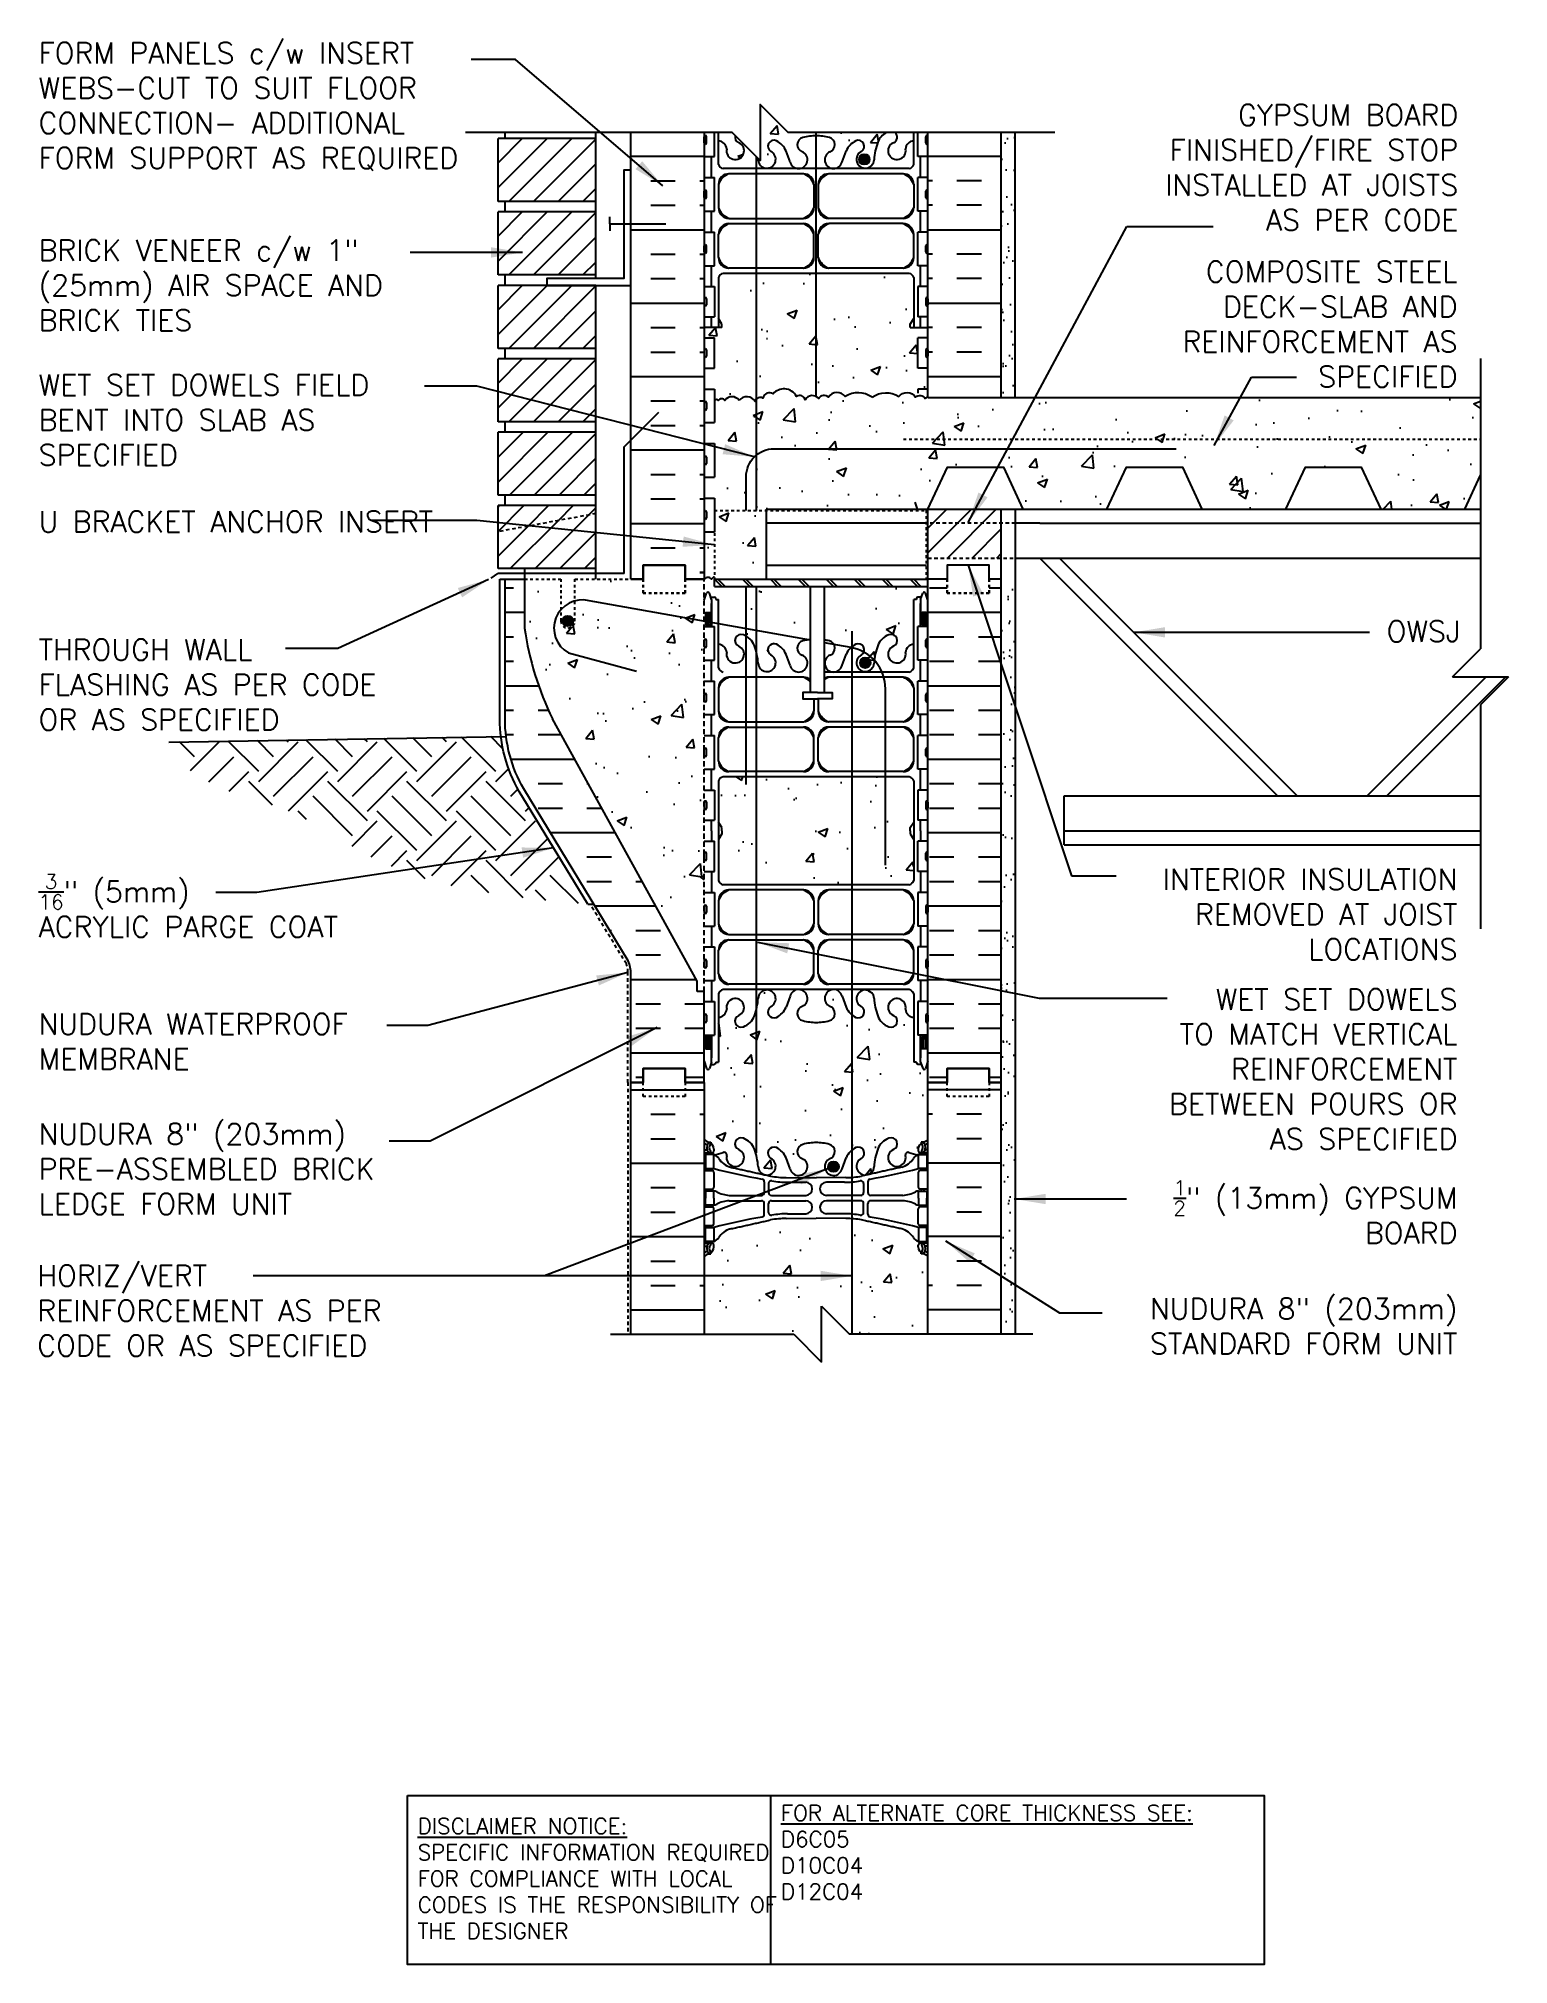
# Model space of a CAD drawing. Header units: inches. Extents: x 168.3 to 220.9, y 161.7 to 230.6.
import ezdxf
from ezdxf.enums import TextEntityAlignment as Align

# ---------------------------------------------------------------- set-up
doc = ezdxf.new("R2010")
doc.units = ezdxf.units.IN
doc.header["$LTSCALE"] = 0.5
doc.header["$MEASUREMENT"] = 0
doc.linetypes.add('DASHED2', pattern=[0.375, 0.25, -0.125])
doc.linetypes.add('HIDDEN2', pattern=[0.1875, 0.125, -0.0625])
for name, color, linetype in [('HATCH', 12, 'Continuous'), ('Hidden2', 12, 'HIDDEN2'), ('line25', 2, 'Continuous'), ('LINE3', 3, 'Continuous'), ('LINE50', 5, 'Continuous'), ('LINE9', 9, 'Continuous'), ('TEXT', 4, 'Continuous'), ('Web_Edge', 9, 'Continuous')]:
    doc.layers.add(name, color=color, linetype=linetype)
doc.styles.add('DIM', font='romans.shx', dxfattribs={"width": 0.7})
doc.styles.add('ROMANS', font='romans.shx', dxfattribs={"height": 0.75})
doc.styles.get("Standard").update_dxf_attribs({"font": 'romans.shx', "height": 0.75})
doc.dimstyles.new('ext_12', dxfattribs={"dimscale": 12, "dimtxt": 0.09375, "dimasz": 0.09375, "dimexe": 0.09375, "dimexo": 0.0625, "dimgap": 0.0625, "dimtad": 1, "dimdec": 1, "dimzin": 3, "dimdsep": 46, "dimlunit": 4, "dimtxsty": 'DIM', "dimcen": 0.09, "dimdle": 0.09375, "dimclrt": 4, "dimadec": 0, "dimazin": 0, "dimtfac": 1, "dimtdec": 1, "dimtmove": 2, "dimatfit": 3, "dimfxl": 1, "dimfrac": 2, "dimtolj": 1, "dimtzin": 0, "dimarcsym": 0})
pattern_1 = [(45, (121.02705, 18.4309), (-0.4419417, 0.4419417), [])]
pattern_2 = [(50, (0, 0), (3.5863, -0.31376), [0.375, -4.125]), (355, (0, 0), (-0.693757, 3.76096), [0.3, -3.3]), (100.4514, (0.299, -0.026), (2.892544, 3.4472), [0.3187, -3.50571]), (46.1842, (0, 1), (5.336207, -0.827596), [0.5625, -6.1875]), (96.6356, (0.4447, 0.931), (4.67331, 4.87059), [0.47805, -5.25857]), (351.1842, (0, 1), (4.67331, 4.87059), [0.45, -4.95]), (21, (0.5, 0.75), (2.984535, -2.013094), [0.375, -4.125]), (326, (0.5, 0.75), (1.216577, 3.62575), [0.3, -3.3]), (71.4514, (0.7487, 0.5822), (4.20111, 1.612656), [0.3187, -3.50571]), (37.5, (0, 0), (0.0607993, 1.6644693), [0, -3.26, 0, -3.35, 0, -3.3125]), (7.5, (0, 0), (1.315348, 1.972059), [0, -1.91, 0, -3.185, 0, -1.2625]), (327.5, (-1.115, 0), (2.669112, -0.1127744), [0, -1.25, 0, -3.9, 0, -5.175]), (317.5, (-1.615, 0), (2.91593, 0.500525), [0, -1.625, 0, -2.59, 0, -3.675])]

msp = doc.modelspace()

# ---------------------------------------------------------------- texts
at = {"layer": 'TEXT', "style": 'ROMANS'}
msp.add_text('OWSJ ', height=0.75, dxfattribs=at).set_placement((218.113, 209.026), align=Align.CENTER)
at = {"layer": 'TEXT', "char_height": 0.75, "style": 'ROMANS'}
for s, insert, width, attachment_point in [('FORM PANELS c/w INSERT WEBS-CUT TO SUIT FLOOR CONNECTION- ADDITIONAL FORM SUPPORT AS REQUIRED', (168.326, 230.46), 16.66856, 1), ('\\A1;GYPSUM BOARD FINISHED/FIRE STOP INSTALLED AT JOISTS AS PER CODE', (219.098, 225.991), 12.22718, 6), ('BRICK VENEER c/w 1" (25mm) AIR SPACE AND BRICK TIES', (168.326, 223.402), 13.68504, 1), ('\\A1;COMPOSITE STEEL DECK-SLAB AND REINFORCEMENT AS SPECIFIED', (219.071, 220.392), 12.22718, 6), ('WET SET DOWELS FIELD BENT INTO SLAB AS SPECIFIED', (168.326, 218.584), 13.68504, 1), ('U BRACKET ANCHOR INSERT', (168.326, 213.7), 13.68504, 1), ('THROUGH WALL FLASHING AS PER CODE OR AS SPECIFIED', (168.326, 209.124), 13.68504, 1), ('\\A1;{\\H0.7x;\\S3/16;\\H1.429x;" (5mm)\\PACRYLIC PARGE COAT}', (168.326, 199.596), 13.05222, 4), ('\\A1;INTERIOR INSULATION REMOVED AT JOIST LOCATIONS', (219.071, 199.288), 12.22718, 6), ('WET SET DOWELS \\PTO MATCH VERTICAL REINFORCEMENT\\PBETWEEN POURS OR AS SPECIFIED', (219.071, 193.753), 12.22718, 6), ('\\A1;{\\H1x;NUDURA WATERPROOF MEMBRANE}', (168.326, 194.743), 13.60737, 4), ('NUDURA 8" (203mm) PRE-ASSEMBLED BRICK LEDGE FORM UNIT', (168.326, 191.808), 14.23512, 1), ('\\A1;{\\H0.7x;\\S1/2;}" (13mm) GYPSUM BOARD', (219.071, 188.644), 12.19083, 6), ('HORIZ/VERT\\PREINFORCEMENT AS PER CODE OR AS SPECIFIED', (168.279, 185.119), 14.832, 4), ('NUDURA 8" (203mm) STANDARD FORM UNIT', (219.065, 184.562), 14.12358, 6)]:
    msp.add_mtext(s, dxfattribs=dict(at, insert=insert, width=width, attachment_point=attachment_point))
at = {"layer": 'TEXT', "char_height": 0.5625, "attachment_point": 4}
for s, insert, width in [('{\\LFOR ALTERNATE CORE THICKNESS SEE:\\P}D6C05\\PD10C04\\PD12C04', (194.877, 165.752), 23.33295), ('{\\LDISCLAIMER NOTICE:}\\PSPECIFIC INFORMATION REQUIRED FOR COMPLIANCE WITH LOCAL CODES IS THE RESPONSIBILITY OF THE DESIGNER', (181.885, 164.812), 14.00235)]:
    msp.add_mtext(s, dxfattribs=dict(at, insert=insert, width=width))

# ---------------------------------------------------------------- hatches: boundary and pattern name
at = {"layer": 'HATCH'}
h = msp.add_hatch(dxfattribs=at)
h.set_pattern_fill('AR-CONC', color=256, scale=0.5)
h.set_pattern_definition(pattern_2)
h.paths.add_polyline_path([(200.134, 220.275), (199.504, 220.275), (199.504, 220.388), (199.624, 220.588), (199.624, 222.056, 0.268138), (199.463, 222.204), (196.134, 222.204), (196.134, 217.802, -0.10231), (196.23, 217.727, -0.520567), (196.575, 217.776, -0.520567), (197.174, 217.798, -0.310845), (198.134, 217.775, -0.310845), (199.095, 217.798, -0.520567), (199.694, 217.776, -0.520567), (200.039, 217.727, -0.10231), (200.134, 217.802), (200.134, 218.82), (199.769, 218.82), (199.769, 219.9), (200.134, 219.9)])
h.paths.add_polyline_path([(196.134, 222.204), (194.009, 222.204), (194.009, 217.723, -0.33578), (194.234, 217.745, -0.520567), (194.596, 217.9, -0.230831), (195.013, 218.073, -0.258655), (195.435, 217.805, -0.520567), (195.74, 217.684, -0.397108), (196.134, 217.802)])
h.paths.add_polyline_path([(194.009, 222.204), (192.806, 222.204, 0.268156), (192.644, 222.056), (192.644, 220.588), (192.764, 220.388), (192.764, 220.275), (192.134, 220.275), (192.134, 219.9), (192.499, 219.9), (192.499, 218.82), (192.134, 218.82), (192.134, 218.07), (192.499, 218.07), (192.499, 217.652, -0.562908), (192.637, 217.661, -0.520567), (192.874, 217.661, -0.523259), (193.38, 217.663, -0.520567), (193.953, 217.624, -0.157293), (194.009, 217.723)])
h.paths.add_polyline_path([(219.897, 217.773), (200.134, 217.773), (200.134, 217.802, 0.10231), (200.039, 217.727, 0.520567), (199.694, 217.776, 0.520567), (199.095, 217.798, 0.310845), (198.134, 217.775, 0.310845), (197.174, 217.798, 0.520567), (196.575, 217.776, 0.520567), (196.23, 217.727, 0.10231), (196.134, 217.802, 0.397108), (195.74, 217.684, 0.520567), (195.435, 217.805, 0.258655), (195.013, 218.073, 0.230831), (194.596, 217.9, 0.520567), (194.234, 217.745, 0.33578), (194.009, 217.723), (194.009, 213.726), (194.36, 213.726), (194.36, 213.773), (200.134, 213.773), (200.834, 215.273), (202.834, 215.273), (203.533, 213.773), (206.533, 213.773), (207.233, 215.273), (209.233, 215.273), (209.932, 213.773), (212.932, 213.773), (213.632, 215.273), (215.632, 215.273), (216.331, 213.773), (219.331, 213.773), (219.897, 214.986)])
h.paths.add_polyline_path([(194.009, 217.723, 0.157293), (193.953, 217.624, 0.520567), (193.38, 217.663, 0.523259), (192.874, 217.661, 0.520567), (192.637, 217.661, 0.562908), (192.499, 217.652), (192.499, 216.87), (192.134, 216.87), (192.134, 216.12), (192.499, 216.12), (192.499, 214.92), (192.134, 214.92), (192.134, 214.17), (192.499, 214.17), (192.499, 213.726), (193.634, 213.726), (193.634, 214.935, -0.227735), (194.009, 215.715)])
h.paths.add_polyline_path([(194.009, 215.715, 0.227735), (193.634, 214.935), (193.634, 213.726), (194.009, 213.726)], flags=17)
h.paths.add_polyline_path([(196.134, 227.125), (196.134, 227.238), (195.134, 227.238), (194.134, 228.238), (194.134, 226.238), (194.058, 226.314, -0.006773), (194.064, 226.25, 1.629604), (194.535, 226.551, -0.994662), (194.717, 226.946, -0.173075), (195.063, 226.579), (195.206, 226.193, 1.612474), (195.637, 226.552, -0.734872), (195.66, 227.063, -0.068475)])
h.paths.add_polyline_path([(197.552, 226.946, -0.994662), (197.734, 226.551, 1.629604), (198.205, 226.25, -0.069923), (198.342, 226.894, -0.172763), (198.638, 227.238), (196.134, 227.238), (196.134, 227.125, -0.068476), (196.609, 227.063, -0.734872), (196.632, 226.552, 1.612474), (197.063, 226.193), (197.206, 226.579, -0.173075)])
h.paths.add_polyline_path([(199.624, 226.945), (199.624, 227.238), (198.968, 227.238, -0.545976), (198.898, 226.875, 2.087231), (199.331, 226.65, -0.380392)])
h.paths.add_polyline_path([(193.371, 226.875, -0.375729), (193.24, 227.133), (193.134, 227.238), (192.644, 227.238), (192.644, 226.945, -0.380397), (192.937, 226.65, 2.087231)])
h.paths.add_polyline_path([(194.36, 213.726), (194.009, 213.726), (193.634, 213.726), (192.499, 213.726), (192.499, 211.273), (194.36, 211.273)])
h.paths.add_polyline_path([(193.634, 211.013), (192.499, 211.013), (192.499, 211.273), (192.499, 212.97), (192.134, 212.97), (192.134, 211.275), (192.134, 210.516), (192.219, 210.776, -0.6), (192.319, 210.776), (192.368, 210.626), (192.494, 210.626, -0.414214), (192.544, 210.576), (192.544, 210.546), (192.644, 210.546), (192.644, 209.674), (193.634, 209.497)])
h.paths.add_polyline_path([(194.009, 211.013), (193.634, 211.013), (193.634, 209.497), (194.009, 209.43)])
h.paths.add_polyline_path([(195.936, 211.013), (194.009, 211.013), (194.009, 209.43), (195.843, 209.103, -0.013467), (195.936, 209.115)])
h.paths.add_polyline_path([(199.624, 210.546), (199.724, 210.546), (199.724, 210.576, -0.414214), (199.774, 210.626), (199.9, 210.626), (199.949, 210.776, -0.6), (200.049, 210.776), (200.134, 210.516), (200.134, 211.013), (196.436, 211.013), (196.436, 209.101, -0.025125), (196.609, 209.063, -0.201351), (196.773, 208.937), (197.383, 208.828, -0.069113), (197.552, 208.946, -0.682644), (197.842, 208.664, -0.079803), (198.216, 208.37, -0.057125), (198.342, 208.894, -0.21345), (198.734, 209.283, -1), (198.898, 208.875, 2.087231), (199.331, 208.65, -0.380392), (199.624, 208.945)])
h.paths.add_polyline_path([(197.206, 208.579, -0.102733), (197.383, 208.828), (196.773, 208.937, -0.464754), (196.632, 208.552, 1.612474), (197.063, 208.193)])
h.paths.add_polyline_path([(198.206, 208.266, -0.011058), (198.216, 208.37, 0.079803), (197.842, 208.664, -0.157195), (197.755, 208.563, 1.753171)])
h.paths.add_polyline_path([(195.66, 209.063, -0.02665), (195.843, 209.103), (194.009, 209.43), (194.009, 208.615, -0.037375), (194.063, 208.266, 1.753171), (194.514, 208.563, -0.940793), (194.717, 208.946, -0.173075), (195.063, 208.579), (195.206, 208.193, 1.612474), (195.637, 208.552, -0.734872)])
h.paths.add_polyline_path([(194.009, 209.43), (193.634, 209.497), (193.634, 209.236, -0.171127), (193.927, 208.894, -0.030772), (194.009, 208.615)])
h.paths.add_polyline_path([(193.634, 209.497), (192.644, 209.674), (192.644, 208.945, -0.380397), (192.937, 208.65, 2.087231), (193.371, 208.875, -1), (193.535, 209.283, -0.040832), (193.634, 209.236)])
h.paths.add_polyline_path([(197.418, 204.204), (194.009, 204.204), (194.009, 200.346), (197.418, 200.346)])
h.paths.add_polyline_path([(197.418, 204.204), (197.418, 200.346), (199.463, 200.346, 0.268138), (199.624, 200.494), (199.624, 201.963), (199.504, 202.163), (199.504, 202.275), (199.504, 202.388), (199.624, 202.588), (199.624, 204.056, 0.268138), (199.463, 204.204)])
h.paths.add_polyline_path([(194.009, 204.204), (192.806, 204.204, 0.268156), (192.644, 204.056), (192.644, 202.588), (192.764, 202.388), (192.764, 202.275), (192.764, 202.163), (192.644, 201.963), (192.644, 200.494, 0.268156), (192.806, 200.346), (194.009, 200.346)])
h.paths.add_polyline_path([(193.927, 195.656, -0.21345), (193.535, 195.267, -1), (193.371, 195.676, 2.087231), (192.937, 195.901, -0.380397), (192.644, 195.605), (192.644, 194.004), (192.544, 194.004), (192.544, 193.974, -0.414214), (192.494, 193.924), (192.368, 193.924), (192.319, 193.774, -0.6), (192.219, 193.774), (192.134, 194.035), (192.134, 193.275), (192.134, 191.241, 0.088416), (192.28, 191.143), (192.37, 191.143), (192.37, 191.102, -0.249069), (192.48, 190.895), (192.48, 190.827, -0.414214), (192.418, 190.765), (192.37, 190.765), (192.37, 190.695), (192.475, 190.695, 0.085348), (192.805, 190.77, -0.669601), (192.937, 190.65, 2.087231), (193.371, 190.875, -1), (193.535, 191.283, -0.21345), (193.927, 190.894, -0.069923), (194.064, 190.25, 1.702394), (194.514, 190.563, -0.940793), (194.717, 190.946, -0.173075), (195.063, 190.579), (195.206, 190.193, 1.612474), (195.637, 190.552, -0.734872), (195.66, 191.063, -0.068475), (196.134, 191.125, -0.068475), (196.609, 191.063, -0.734872), (196.632, 190.552, 1.612474), (197.063, 190.193), (197.206, 190.579, -0.118491), (197.418, 190.859), (197.418, 195.692, -0.118489), (197.206, 195.971), (197.063, 196.358, 1.612474), (196.632, 195.998, -0.734872), (196.609, 195.487, -0.068475), (196.134, 195.425, -0.068475), (195.66, 195.487, -0.734872), (195.637, 195.998, 1.612474), (195.206, 196.358), (195.063, 195.971, -0.173075), (194.717, 195.604, -0.940793), (194.514, 195.988, 1.702394), (194.064, 196.3, -0.069923)])
h.paths.add_polyline_path([(196.946, 190.265, -1), (196.571, 190.265, -1)], flags=16)
h.paths.add_polyline_path([(200.134, 194.035), (200.049, 193.774, -0.6), (199.949, 193.774), (199.9, 193.924), (199.774, 193.924, -0.414214), (199.724, 193.974), (199.724, 194.004), (199.624, 194.004), (199.624, 195.605, -0.380392), (199.331, 195.901, 2.087231), (198.898, 195.676, -1), (198.734, 195.267, -0.21345), (198.342, 195.656, -0.069923), (198.205, 196.3, 1.702394), (197.755, 195.988, -0.940793), (197.552, 195.604, -0.053489), (197.418, 195.692), (197.418, 190.859, -0.053487), (197.552, 190.946, -0.940793), (197.755, 190.563, 1.702394), (198.205, 190.25, -0.069923), (198.342, 190.894, -0.21345), (198.734, 191.283, -1), (198.898, 190.875, 2.087231), (199.331, 190.65, -0.669601), (199.464, 190.77, 0.085348), (199.793, 190.695), (199.898, 190.695), (199.898, 190.765), (199.851, 190.765, -0.414214), (199.788, 190.827), (199.788, 190.895, -0.249069), (199.898, 191.102), (199.898, 191.143), (199.988, 191.143, 0.088416), (200.134, 191.241), (200.134, 193.275)])
edge = h.paths.add_edge_path()
edge.add_arc((197.206, 185.429), 2.984, 85.93366, 90.09947)
edge.add_line((197.201, 188.413), (196.134, 188.429))
edge.add_line((196.134, 188.429), (195.068, 188.413))
edge.add_arc((195.063, 185.429), 2.984, 89.90053, 100.74538)
edge.add_spline(control_points=[(194.506, 188.36), (193.069, 188.04)], knot_values=[0, 0, 1, 1], degree=1, periodic=0)
edge.add_arc((193.276, 187.326), 0.743, 106.18929, 147.20808)
edge.add_arc((192.353, 187.937), 0.364, 289.66126, 325.02249, ccw=False)
edge.add_line((192.475, 187.595), (192.37, 187.595))
edge.add_line((192.37, 187.595), (192.37, 187.525))
edge.add_line((192.37, 187.525), (192.418, 187.525))
edge.add_arc((192.418, 187.462), 0.0625, 0, 90, ccw=False)
edge.add_line((192.48, 187.462), (192.48, 187.395))
edge.add_arc((192.23, 187.395), 0.25, 304.0558, 360, ccw=False)
edge.add_line((192.37, 187.188), (192.37, 187.146))
edge.add_line((192.37, 187.146), (192.28, 187.146))
edge.add_arc((192.48, 186.688), 0.5, 113.57818, 133.78911)
edge.add_line((192.134, 187.048), (192.134, 184.275))
edge.add_line((192.134, 184.275), (195.333, 184.275))
edge.add_line((195.333, 184.275), (196.333, 183.275))
edge.add_line((196.333, 183.275), (196.333, 185.275))
edge.add_line((196.333, 185.275), (197.333, 184.275))
edge.add_line((197.333, 184.275), (197.418, 184.275))
edge.add_line((197.418, 184.275), (197.418, 188.405))
edge = h.paths.add_edge_path()
edge.add_arc((199.788, 186.688), 0.5, 46.21089, 66.42182)
edge.add_line((199.988, 187.146), (199.898, 187.146))
edge.add_line((199.898, 187.146), (199.898, 187.188))
edge.add_arc((200.038, 187.395), 0.25, 180, 235.9442, ccw=False)
edge.add_line((199.788, 187.395), (199.788, 187.462))
edge.add_arc((199.851, 187.462), 0.0625, 90, 180, ccw=False)
edge.add_line((199.851, 187.525), (199.898, 187.525))
edge.add_line((199.898, 187.525), (199.898, 187.595))
edge.add_line((199.898, 187.595), (199.793, 187.595))
edge.add_arc((199.916, 187.937), 0.364, 214.97751, 250.33874, ccw=False)
edge.add_arc((198.993, 187.326), 0.743, 32.79192, 73.81071)
edge.add_spline(control_points=[(199.2, 188.04), (197.762, 188.36)], knot_values=[0, 0, 1, 1], degree=1, periodic=0)
edge.add_arc((197.206, 185.429), 2.984, 79.25462, 85.93366)
edge.add_line((197.418, 188.405), (197.418, 184.275))
edge.add_line((197.418, 184.275), (200.134, 184.275))
edge.add_line((200.134, 184.275), (200.134, 187.048))
h = msp.add_hatch(dxfattribs=at)
h.set_pattern_fill('ANSI31', color=256, scale=5, style=0)
h.set_pattern_definition([(45, (121.02705, 26.3059), (-0.4419417, 0.4419417), [])])
h.paths.add_polyline_path([(188.259, 227.025), (184.759, 227.025), (184.759, 224.775), (188.259, 224.775)])
h = msp.add_hatch(dxfattribs=at)
h.set_pattern_fill('INSUL', color=256, scale=7, style=0)
h.set_pattern_definition([(0, (-2734.0272, -185.7343), (0, 2.625), []), (0, (-2734.0272, -184.8593), (0, 2.625), [0.875, -0.875]), (0, (-2734.0272, -183.9843), (0, 2.625), [0.875, -0.875])])
h.paths.add_polyline_path([(192.134, 227.113), (192.009, 227.238), (189.509, 227.238), (189.509, 211.275), (189.947, 211.275), (189.947, 211.775), (191.447, 211.775), (191.447, 211.275), (192.134, 211.275)])
h = msp.add_hatch(dxfattribs=at)
h.set_pattern_fill('INSUL', color=256, scale=7, style=0)
h.set_pattern_definition([(180, (3126.296, -185.7343), (0, 2.625), []), (180, (3126.296, -184.8593), (0, 2.625), [0.875, -0.875]), (180, (3126.296, -183.9843), (0, 2.625), [0.875, -0.875])])
h.paths.add_polyline_path([(200.134, 217.773), (202.759, 217.773), (202.759, 227.238), (200.134, 227.238)])
h = msp.add_hatch(dxfattribs=at)
h.set_pattern_fill('AR-SAND', color=256, scale=0.5, style=0)
h.set_pattern_definition([(37.5, (123.02705, 18.4309), (-0.0314967, 0.963412), [0, -0.76, 0, -0.85, 0, -0.8125]), (7.5, (123.027, 18.4309), (0.884888, 1.411073), [0, -0.41, 0, -0.685, 0, -0.2625]), (327.5, (122.41205, 18.4309), (1.557071, 0.0028295), [0, -0.25, 0, -0.9, 0, -1.175]), (317.5, (122.412, 18.4309), (1.503063, 0.438838), [0, -0.125, 0, -0.59, 0, -0.675])])
h.paths.add_polyline_path([(203.259, 227.238), (202.759, 227.238), (202.759, 217.773), (203.259, 217.773)])
h = msp.add_hatch(dxfattribs=at)
h.set_pattern_fill('ANSI31', color=256, scale=5, style=0)
h.set_pattern_definition([(45, (121.02705, 23.6809), (-0.4419417, 0.4419417), [])])
h.paths.add_polyline_path([(188.259, 224.4), (184.759, 224.4), (184.759, 222.15), (188.259, 222.15)])
h = msp.add_hatch(dxfattribs=at)
h.set_pattern_fill('ANSI31', color=256, scale=5, style=0)
h.set_pattern_definition([(45, (121.02705, 21.0559), (-0.4419417, 0.4419417), [])])
h.paths.add_polyline_path([(188.259, 221.775), (184.759, 221.775), (184.759, 219.525), (188.259, 219.525)])
h = msp.add_hatch(dxfattribs=at)
h.set_pattern_fill('ANSI31', color=256, scale=5, style=0)
h.set_pattern_definition(pattern_1)
h.paths.add_polyline_path([(188.259, 219.15), (184.759, 219.15), (184.759, 216.9), (188.259, 216.9)])
h = msp.add_hatch(dxfattribs=at)
h.set_pattern_fill('ANSI31', color=256, scale=5, style=0)
h.set_pattern_definition(pattern_1)
h.paths.add_polyline_path([(188.259, 214.275), (188.259, 216.525), (184.759, 216.525), (184.759, 214.275)])
h = msp.add_hatch(dxfattribs=at)
h.set_pattern_fill('ANSI31', color=256, scale=5, style=0)
h.set_pattern_definition(pattern_1)
h.paths.add_polyline_path([(188.259, 213.616), (188.259, 213.9), (184.759, 213.9), (184.759, 212.968)])
h = msp.add_hatch(dxfattribs=at)
h.set_pattern_fill('ANSI31', color=256, scale=5, style=0)
h.set_pattern_definition(pattern_1)
h.paths.add_polyline_path([(188.259, 211.65), (188.259, 213.616), (184.759, 212.968), (184.759, 211.65)])
h = msp.add_hatch(dxfattribs=at)
h.set_pattern_fill('ANSI31', color=256, scale=5, style=0)
h.set_pattern_definition([(45, (123.02705, 18.4309), (-0.4419417, 0.4419417), [])])
h.paths.add_polyline_path([(202.759, 212.023), (202.759, 213.773), (200.134, 213.773), (200.134, 212.023)])
h = msp.add_hatch(dxfattribs=at)
h.set_pattern_fill('INSUL', color=256, scale=7, style=0)
h.set_pattern_definition([(0, (201.939, 199.587), (0, 2.625), []), (0, (201.939, 200.462), (0, 2.625), [0.875, -0.875]), (0, (201.939, 201.337), (0, 2.625), [0.875, -0.875])])
h.paths.add_polyline_path([(202.759, 211.013), (202.322, 211.013), (202.322, 210.775), (200.822, 210.775), (200.822, 211.013), (200.134, 211.013), (200.134, 193.275), (200.822, 193.275), (200.822, 193.775), (202.322, 193.775), (202.322, 193.275), (202.759, 193.275)])
h.paths.add_polyline_path([(186.709, 206.275, -0.079579), (185.709, 209.525), (185.709, 211.275), (185.009, 211.275), (185.009, 206.275, 0.131652), (185.679, 203.775), (189.417, 197.625, -0.10438), (189.509, 197.15), (189.509, 193.275), (189.947, 193.275), (189.947, 193.775), (191.447, 193.775), (191.447, 193.275), (192.134, 193.275), (192.134, 196.525), (191.884, 196.525), (191.884, 196.9)])
h = msp.add_hatch(dxfattribs=at)
h.set_pattern_fill('AR-CONC', color=256, scale=0.5)
h.set_pattern_definition(pattern_2)
h.paths.add_polyline_path([(192.134, 209.765), (188.014, 210.501, 0.126524), (187.509, 210.495), (187.509, 209.775, -1), (187.009, 209.775), (187.009, 211.275), (185.709, 211.275), (185.709, 209.525, 0.079579), (186.709, 206.275), (191.884, 196.9), (191.884, 196.525), (192.134, 196.525)])
h.paths.add_polyline_path([(192.134, 211.275), (191.447, 211.275), (191.447, 210.775), (189.947, 210.775), (189.947, 211.275), (189.509, 211.275), (187.509, 211.275), (187.509, 210.495, -0.126524), (188.014, 210.501), (192.134, 209.765)])
h = msp.add_hatch(dxfattribs=at)
h.set_pattern_fill('AR-SAND', color=256, scale=0.5, style=0)
h.set_pattern_definition([(37.5, (127.0529, 83.2475), (-0.0314967, 0.963412), [0, -0.76, 0, -0.85, 0, -0.8125]), (7.5, (127.0529, 83.2475), (0.884888, 1.411073), [0, -0.41, 0, -0.685, 0, -0.2625]), (327.5, (126.4379, 83.2475), (1.557071, 0.0028295), [0, -0.25, 0, -0.9, 0, -1.175]), (317.5, (126.438, 83.2475), (1.503063, 0.438838), [0, -0.125, 0, -0.59, 0, -0.675])])
h.paths.add_polyline_path([(203.259, 211.273), (202.759, 211.273), (202.759, 193.275), (202.759, 184.275), (203.259, 184.275)])
h = msp.add_hatch(dxfattribs=at)
h.set_pattern_fill('EARTH', color=256, scale=8, angle=45, style=0)
h.set_pattern_definition([(45, (81.092, 126.6102), (2e-16, 2.828427), [2, -2]), (45, (80.5616, 127.1406), (2e-16, 2.828427), [2, -2]), (45, (80.0313, 127.6709), (2e-16, 2.828427), [2, -2]), (135, (80.0313, 128.0245), (-2.828427, 4e-16), [2, -2]), (135, (80.5616, 128.5548), (-2.828427, 4e-16), [2, -2]), (135, (81.092, 129.0851), (-2.828427, 4e-16), [2, -2])])
h.paths.add_polyline_path([(185.518, 203.68, -0.100997), (184.86, 205.647), (181.283, 205.587), (176.82, 203.15), (176.951, 203.106), (177.164, 203.027), (177.377, 202.94), (177.593, 202.843), (177.809, 202.736), (178.026, 202.623), (178.243, 202.503), (178.459, 202.379), (178.675, 202.252), (178.888, 202.123), (179.1, 201.993), (179.309, 201.865), (179.522, 201.736), (179.743, 201.606), (179.98, 201.474), (180.238, 201.339), (180.524, 201.2), (180.842, 201.054), (181.2, 200.903), (181.606, 200.744), (182.085, 200.58), (182.662, 200.413), (183.365, 200.248), (184.221, 200.086), (185.255, 199.93), (186.496, 199.782), (187.969, 199.647)])
h.paths.add_polyline_path([(181.283, 205.587), (172.566, 205.442), (172.746, 205.267), (172.927, 205.096), (173.111, 204.932), (173.297, 204.775), (173.485, 204.624), (173.676, 204.481), (173.869, 204.347), (174.065, 204.221), (174.264, 204.105), (174.464, 203.997), (174.667, 203.898), (174.871, 203.806), (175.077, 203.721), (175.283, 203.641), (175.491, 203.568), (175.698, 203.499), (175.906, 203.434), (176.114, 203.371), (176.322, 203.308), (176.531, 203.245), (176.741, 203.178), (176.82, 203.15)])
at = {"layer": 'LINE3'}
for points in [[(197.672, 226.281, 1), (198.047, 226.281, 1)], [(187.072, 209.775, 1), (187.447, 209.775, 1)], [(197.705, 208.281, 1), (198.08, 208.281, 1)], [(196.571, 190.265, 1), (196.946, 190.265, 1)]]:
    msp.add_hatch(color=256, dxfattribs=at).paths.add_polyline_path(points)

# ---------------------------------------------------------------- linework, layer by layer
at = {"layer": 'HATCH', "linetype": 'HIDDEN2'}
for p, q in [((192.499, 213.726), (192.499, 211.273)), ((192.499, 213.726), (200.072, 213.726)), ((200.072, 213.726), (200.072, 211.273))]:
    msp.add_line(p, q, dxfattribs=at)
at = {"layer": 'HATCH', "linetype": 'HIDDEN2', "ltscale": 2}
for p, q in [((203.259, 213.273), (200.134, 213.273)), ((203.259, 213.273), (200.134, 213.273)), ((200.134, 212.023), (203.259, 212.023))]:
    msp.add_line(p, q, dxfattribs=at)
at = {"layer": 'HATCH'}
for p, q in [((191.973, 211.516), (192.134, 211.516)), ((192.499, 211.273), (192.759, 211.013)), ((192.624, 211.273), (192.884, 211.013)), ((193.499, 211.273), (193.759, 211.013)), ((193.624, 211.273), (193.884, 211.013)), ((194.499, 211.273), (194.759, 211.013)), ((194.624, 211.273), (194.884, 211.013)), ((195.499, 211.273), (195.759, 211.013)), ((195.624, 211.273), (195.884, 211.013)), ((196.499, 211.273), (196.759, 211.013)), ((196.624, 211.273), (196.884, 211.013)), ((197.499, 211.273), (197.759, 211.013)), ((197.624, 211.273), (197.884, 211.013)), ((198.499, 211.273), (198.759, 211.013)), ((198.624, 211.273), (198.884, 211.013)), ((199.499, 211.273), (199.759, 211.013)), ((199.624, 211.273), (199.884, 211.013)), ((189.509, 193.016), (192.134, 193.016)), ((202.759, 193.016), (200.134, 193.016)), ((190.223, 192.141), (191.098, 192.141)), ((191.973, 192.141), (192.134, 192.141)), ((200.296, 192.141), (200.134, 192.141)), ((202.046, 192.141), (201.171, 192.141)), ((190.223, 191.266), (191.098, 191.266)), ((202.046, 191.266), (201.171, 191.266)), ((189.509, 190.391), (192.134, 190.391)), ((202.759, 190.391), (200.134, 190.391)), ((190.223, 189.516), (191.098, 189.516)), ((202.046, 189.516), (201.171, 189.516)), ((190.223, 188.641), (191.098, 188.641)), ((202.046, 188.641), (201.171, 188.641)), ((189.509, 187.766), (192.134, 187.766)), ((202.759, 187.766), (200.134, 187.766)), ((190.223, 186.891), (191.098, 186.891)), ((202.046, 186.891), (201.171, 186.891)), ((190.223, 186.016), (191.098, 186.016)), ((191.973, 186.016), (192.134, 186.016)), ((200.296, 186.016), (200.134, 186.016)), ((202.046, 186.016), (201.171, 186.016)), ((189.509, 185.141), (192.134, 185.141)), ((202.759, 185.141), (200.134, 185.141))]:
    msp.add_line(p, q, dxfattribs=at)
for points in [[(193.38, 217.663, 0.523259), (192.874, 217.661, 0.520567), (192.637, 217.661, 0.520567), (192.505, 217.661)], [(195.013, 218.073, 0.230831), (194.596, 217.9, 0.520567), (194.234, 217.745, 0.520567), (193.953, 217.624, 0.520567), (193.38, 217.663, 0.166585)], [(198.134, 217.775, 0.310845), (197.174, 217.798, 0.520567), (196.575, 217.776, 0.520567), (196.23, 217.727, 0.520567), (195.74, 217.684, 0.520567), (195.435, 217.805, 0.258655), (195.013, 218.073, 0.132818)], [(198.134, 217.775, -0.310845), (199.095, 217.798, -0.520567), (199.694, 217.776, -0.520567), (200.039, 217.727, -0.10231), (200.134, 217.802, -0.10231)], [(192.499, 211.349, 0.182463), (192.391, 211.275, 0.520567), (192.156, 211.275)]]:
    msp.add_lwpolyline(points, format="xyb", dxfattribs=at)
at = {"layer": 'Hidden2', "color": 9}
msp.add_line((185.709, 211.275), (187.009, 211.275), dxfattribs=at)
at = {"layer": 'Hidden2'}
for p, q in [((185.709, 211.275), (187.009, 211.275)), ((187.009, 211.275), (187.009, 209.775)), ((187.509, 209.775), (187.509, 211.275)), ((187.509, 211.275), (189.509, 211.275))]:
    msp.add_line(p, q, dxfattribs=at)
at = {"layer": 'Hidden2', "ltscale": 3}
msp.add_line((192.134, 196.525), (192.134, 211.275), dxfattribs=at)
at = {"layer": 'Hidden2'}
msp.add_lwpolyline([(189.509, 211.275), (189.947, 211.275), (189.947, 211.775), (191.447, 211.775), (191.447, 211.275), (192.134, 211.275)], dxfattribs=at)
msp.add_arc((187.259, 209.775), 0.25, 180, 0, dxfattribs=at)
at = {"layer": 'line25'}
for p, q in [((184.759, 224.775), (184.759, 227.025)), ((188.259, 227.025), (184.759, 227.025)), ((185.009, 227.025), (185.009, 227.238)), ((188.259, 222.025), (188.259, 227.238)), ((192.134, 227.238), (192.134, 211.275)), ((192.499, 226.38), (192.499, 227.238)), ((199.769, 226.38), (199.769, 227.238)), ((200.134, 217.773), (200.134, 227.238)), ((192.134, 226.38), (192.499, 226.38)), ((200.134, 226.38), (199.769, 226.38)), ((192.134, 225.63), (192.499, 225.63)), ((192.499, 224.43), (192.499, 225.63)), ((200.134, 225.63), (199.769, 225.63)), ((199.769, 224.43), (199.769, 225.63)), ((188.259, 224.775), (184.759, 224.775)), ((185.009, 224.4), (185.009, 224.775)), ((184.759, 222.15), (184.759, 224.4)), ((188.259, 224.4), (184.759, 224.4)), ((192.134, 224.43), (192.499, 224.43)), ((200.134, 224.43), (199.769, 224.43)), ((192.134, 223.68), (192.499, 223.68)), ((192.499, 222.48), (192.499, 223.68)), ((200.134, 223.68), (199.769, 223.68)), ((199.769, 222.48), (199.769, 223.68)), ((192.134, 222.48), (192.499, 222.48)), ((200.134, 222.48), (199.769, 222.48)), ((188.259, 222.15), (184.759, 222.15)), ((184.759, 219.525), (184.759, 221.775)), ((188.259, 221.775), (184.759, 221.775)), ((185.009, 221.775), (185.009, 222.15)), ((188.259, 211.275), (188.259, 221.775)), ((192.134, 221.73), (192.499, 221.73)), ((192.499, 221.73), (192.499, 220.65)), ((200.134, 221.73), (199.769, 221.73)), ((199.769, 221.73), (199.769, 220.65)), ((192.134, 220.65), (192.499, 220.65)), ((200.134, 220.65), (199.769, 220.65)), ((192.134, 220.15), (192.134, 211.275)), ((192.134, 219.9), (192.499, 219.9)), ((192.499, 218.82), (192.499, 219.9)), ((200.134, 219.9), (199.769, 219.9)), ((199.769, 218.82), (199.769, 219.9)), ((188.259, 219.525), (184.759, 219.525)), ((184.759, 216.9), (184.759, 219.15)), ((188.259, 219.15), (184.759, 219.15)), ((185.009, 219.15), (185.009, 219.525)), ((185.009, 219.15), (185.009, 219.525)), ((192.134, 218.82), (192.499, 218.82)), ((200.134, 218.82), (199.769, 218.82)), ((192.134, 218.07), (192.499, 218.07)), ((192.499, 218.07), (192.499, 216.87)), ((200.134, 218.07), (199.769, 218.07)), ((199.769, 218.07), (199.769, 217.926)), ((200.134, 217.773), (219.897, 217.773)), ((188.259, 216.9), (184.759, 216.9)), ((184.759, 214.275), (184.759, 216.525)), ((188.259, 216.525), (184.759, 216.525)), ((185.009, 216.525), (185.009, 216.9)), ((192.134, 216.87), (192.499, 216.87)), ((192.134, 216.12), (192.499, 216.12)), ((192.499, 216.12), (192.499, 214.92)), ((192.134, 214.92), (192.499, 214.92)), ((188.259, 214.275), (184.759, 214.275)), ((185.009, 213.9), (185.009, 214.275)), ((192.134, 214.17), (192.499, 214.17)), ((192.499, 214.17), (192.499, 212.97)), ((188.259, 213.9), (184.759, 213.9)), ((184.759, 211.65), (184.759, 213.9)), ((194.36, 213.773), (219.897, 213.773)), ((194.36, 211.273), (194.36, 213.773)), ((200.134, 193.275), (200.134, 213.773)), ((192.134, 212.97), (192.499, 212.97)), ((200.072, 213.273), (194.36, 213.273)), ((204.134, 213.273), (203.259, 213.273)), ((204.134, 213.273), (219.897, 213.273)), ((188.259, 211.65), (184.759, 211.65)), ((185.709, 211.65), (185.709, 211.275)), ((194.36, 211.773), (200.072, 211.773)), ((203.259, 212.023), (219.897, 212.023)), ((204.134, 212.023), (212.634, 203.523)), ((204.841, 212.023), (213.341, 203.523)), ((185.709, 211.275), (185.709, 209.525)), ((192.499, 211.273), (200.134, 211.273)), ((192.499, 211.013), (192.499, 211.273)), ((192.499, 211.013), (200.134, 211.013)), ((195.936, 207.221), (195.936, 211.013)), ((196.436, 207.221), (196.436, 211.013)), ((192.134, 209.58), (192.499, 209.58)), ((192.499, 208.38), (192.499, 209.58)), ((200.134, 209.58), (199.769, 209.58)), ((199.769, 208.38), (199.769, 209.58)), ((192.134, 208.38), (192.499, 208.38)), ((200.134, 208.38), (199.769, 208.38)), ((192.134, 207.63), (192.499, 207.63)), ((192.499, 206.43), (192.499, 207.63)), ((200.134, 207.63), (199.769, 207.63)), ((199.769, 206.43), (199.769, 207.63)), ((220.094, 207.775), (215.841, 203.523)), ((220.801, 207.775), (216.549, 203.523)), ((191.884, 196.9), (186.709, 206.275)), ((192.134, 206.43), (192.499, 206.43)), ((200.134, 206.43), (199.769, 206.43)), ((192.134, 205.68), (192.499, 205.68)), ((192.499, 204.48), (192.499, 205.68)), ((200.134, 205.68), (199.769, 205.68)), ((199.769, 204.48), (199.769, 205.68)), ((192.134, 204.48), (192.499, 204.48)), ((200.134, 204.48), (199.769, 204.48)), ((192.134, 203.73), (192.499, 203.73)), ((192.499, 203.73), (192.499, 202.65)), ((200.134, 203.73), (199.769, 203.73)), ((199.769, 203.73), (199.769, 202.65)), ((205.009, 201.773), (205.009, 203.523)), ((205.009, 203.523), (219.897, 203.523)), ((192.134, 202.65), (192.499, 202.65)), ((200.134, 202.65), (199.769, 202.65)), ((192.134, 201.9), (192.499, 201.9)), ((192.499, 200.82), (192.499, 201.9)), ((200.134, 201.9), (199.769, 201.9)), ((199.769, 200.82), (199.769, 201.9)), ((205.009, 202.273), (219.897, 202.273)), ((205.009, 201.773), (219.897, 201.773)), ((192.134, 200.82), (192.499, 200.82)), ((200.134, 200.82), (199.769, 200.82)), ((192.134, 200.07), (192.499, 200.07)), ((192.499, 200.07), (192.499, 198.87)), ((200.134, 200.07), (199.769, 200.07)), ((199.769, 200.07), (199.769, 198.87)), ((192.134, 198.87), (192.499, 198.87)), ((200.134, 198.87), (199.769, 198.87)), ((192.134, 198.12), (192.499, 198.12)), ((192.499, 198.12), (192.499, 196.92)), ((200.134, 198.12), (199.769, 198.12)), ((199.769, 198.12), (199.769, 196.92)), ((191.884, 196.525), (191.884, 196.9)), ((192.134, 196.525), (191.884, 196.525)), ((192.134, 196.92), (192.499, 196.92)), ((192.134, 193.275), (192.134, 196.525)), ((192.134, 193.275), (192.134, 196.525)), ((200.134, 196.92), (199.769, 196.92)), ((192.134, 196.17), (192.499, 196.17)), ((192.499, 196.17), (192.499, 194.97)), ((200.134, 196.17), (199.769, 196.17)), ((199.769, 196.17), (199.769, 194.97)), ((192.134, 194.97), (192.499, 194.97)), ((200.134, 194.97), (199.769, 194.97)), ((192.134, 193.275), (192.134, 184.275)), ((200.134, 184.275), (200.134, 193.275))]:
    msp.add_line(p, q, dxfattribs=at)
at = {"layer": 'line25', "color": 192}
for p, q in [((199.759, 213.773), (199.68, 214.023)), ((199.759, 213.773), (200.134, 213.773)), ((203.533, 213.773), (206.533, 213.773)), ((209.932, 213.773), (212.932, 213.773)), ((216.331, 213.773), (219.331, 213.773))]:
    msp.add_line(p, q, dxfattribs=at)
for points in [[(200.134, 213.773), (200.834, 215.273), (202.834, 215.273), (203.533, 213.773)], [(206.533, 213.773), (207.233, 215.273), (209.233, 215.273), (209.932, 213.773)], [(212.932, 213.773), (213.632, 215.273), (215.632, 215.273), (216.331, 213.773)], [(219.331, 213.773), (219.897, 214.986)]]:
    msp.add_lwpolyline(points, dxfattribs=at)
at = {"layer": 'line25'}
for points in [[(196.186, 207.221), (195.658, 207.221), (195.658, 206.994), (196.186, 206.994)], [(196.186, 207.221), (196.715, 207.221), (196.715, 206.994), (196.455, 206.994)], [(196.455, 206.994), (196.186, 206.994)]]:
    msp.add_lwpolyline(points, dxfattribs=at)
msp.add_arc((196.355, 211.022), 10.75, 188.00281, 206.20265, dxfattribs=at)
at = {"layer": 'LINE3'}
for p, q in [((196.134, 217.802), (196.134, 227.238)), ((194.009, 213.726), (194.009, 226.363)), ((194.009, 190.766), (194.009, 211.013)), ((195.936, 209.086), (188.014, 210.501)), ((197.418, 209.411), (197.418, 184.275)), ((197.386, 208.827), (196.436, 208.997)), ((187.276, 208.635), (189.709, 207.983)), ((198.615, 201.042), (198.615, 207.352))]:
    msp.add_line(p, q, dxfattribs=at)
at = {"layer": 'LINE3', "linetype": 'Continuous'}
msp.add_lwpolyline([(193.634, 213.726), (193.634, 214.935, -0.414214), (194.634, 215.935), (209.013, 215.935)], format="xyb", dxfattribs=at)
msp.add_lwpolyline([(193.634, 203.935), (193.634, 211.013)], dxfattribs=at)
at = {"layer": 'LINE3'}
for centre in [(197.859, 226.281), (187.259, 209.775), (197.893, 208.281), (196.758, 190.265)]:
    msp.add_circle(centre, 0.188, dxfattribs=at)
for centre, radius, start, end in [((187.772, 209.518), 1.012, 76.18405, 240.69065), ((197.115, 207.352), 1.5, 360, 79.57853)]:
    msp.add_arc(centre, radius, start, end, dxfattribs=at)
at = {"layer": 'LINE50'}
for p, q in [((189.509, 211.275), (189.509, 227.238)), ((202.759, 217.773), (202.759, 227.238)), ((202.759, 193.275), (202.759, 211.275)), ((172.982, 205.449), (185.049, 205.65)), ((189.509, 184.275), (189.509, 193.275)), ((202.759, 184.275), (202.759, 193.275))]:
    msp.add_line(p, q, dxfattribs=at)
at = {"layer": 'LINE50', "ltscale": 2}
msp.add_line((202.759, 211.275), (202.759, 213.773), dxfattribs=at)
at = {"layer": 'LINE50'}
for points in [[(192.134, 211.275), (191.447, 211.275), (191.447, 211.775), (189.947, 211.775), (189.947, 211.275), (189.509, 211.275)], [(189.509, 211.275), (189.947, 211.275), (189.947, 211.775), (191.447, 211.775), (191.447, 211.275), (192.134, 211.275)], [(189.509, 211.275), (189.947, 211.275), (189.947, 211.775), (191.447, 211.775), (191.447, 211.275), (192.134, 211.275)], [(192.134, 211.275), (191.447, 211.275), (191.447, 211.775), (189.947, 211.775), (189.947, 211.275), (189.509, 211.275)], [(202.759, 211.275), (202.322, 211.275), (202.322, 211.775), (200.822, 211.775), (200.822, 211.275), (200.134, 211.275)], [(192.134, 193.275), (191.447, 193.275), (191.447, 193.775), (189.947, 193.775), (189.947, 193.275), (189.509, 193.275)], [(192.134, 193.275), (191.447, 193.275), (191.447, 193.775), (189.947, 193.775), (189.947, 193.275), (189.509, 193.275)], [(189.509, 193.275), (189.947, 193.275), (189.947, 193.775), (191.447, 193.775), (191.447, 193.275), (192.134, 193.275)], [(200.134, 193.275), (200.822, 193.275), (200.822, 193.775), (202.322, 193.775), (202.322, 193.275), (202.759, 193.275)], [(202.759, 193.275), (202.322, 193.275), (202.322, 193.775), (200.822, 193.775), (200.822, 193.275), (200.134, 193.275)]]:
    msp.add_lwpolyline(points, dxfattribs=at)
msp.add_lwpolyline([(189.509, 193.275), (189.509, 197.15, 0.10438), (189.417, 197.625), (185.679, 203.775, -0.131652), (185.009, 206.275), (185.009, 211.275), (185.709, 211.275)], format="xyb", dxfattribs=at)
at = {"layer": 'LINE9'}
for p, q in [((192.134, 226.87), (192.134, 227.09)), ((192.134, 227.035), (192.134, 227.035)), ((192.134, 226.925), (192.134, 226.925)), ((192.174, 227.13), (192.174, 227.13)), ((192.174, 226.83), (192.174, 226.83)), ((192.214, 226.87), (192.214, 227.09)), ((200.054, 226.87), (200.054, 227.09)), ((200.094, 227.13), (200.094, 227.13)), ((200.094, 226.83), (200.094, 226.83)), ((200.134, 226.87), (200.134, 227.09)), ((200.134, 227.035), (200.134, 227.035)), ((200.134, 226.925), (200.134, 226.925)), ((203.259, 217.773), (203.259, 227.238)), ((192.134, 224.92), (192.134, 225.14)), ((192.134, 225.085), (192.134, 225.085)), ((192.134, 224.975), (192.134, 224.975)), ((192.174, 225.18), (192.174, 225.18)), ((192.174, 224.88), (192.174, 224.88)), ((192.214, 224.92), (192.214, 225.14)), ((200.054, 224.92), (200.054, 225.14)), ((200.094, 225.18), (200.094, 225.18)), ((200.094, 224.88), (200.094, 224.88)), ((200.134, 224.92), (200.134, 225.14)), ((200.134, 225.085), (200.134, 225.085)), ((200.134, 224.975), (200.134, 224.975)), ((188.759, 223.976), (188.759, 224.226)), ((188.759, 223.976), (188.759, 223.726)), ((188.759, 223.976), (190.759, 223.976)), ((192.134, 222.97), (192.134, 223.19)), ((192.134, 223.135), (192.134, 223.135)), ((192.174, 223.23), (192.174, 223.23)), ((192.214, 222.97), (192.214, 223.19)), ((200.054, 222.97), (200.054, 223.19)), ((200.094, 223.23), (200.094, 223.23)), ((200.134, 222.97), (200.134, 223.19)), ((200.134, 223.135), (200.134, 223.135)), ((192.134, 223.025), (192.134, 223.025)), ((192.174, 222.93), (192.174, 222.93)), ((200.094, 222.93), (200.094, 222.93)), ((200.134, 223.025), (200.134, 223.025)), ((192.134, 221.3), (192.134, 221.08)), ((192.134, 221.245), (192.134, 221.245)), ((192.134, 221.135), (192.134, 221.135)), ((192.174, 221.34), (192.174, 221.34)), ((192.214, 221.3), (192.214, 221.08)), ((200.054, 221.3), (200.054, 221.08)), ((200.094, 221.34), (200.094, 221.34)), ((200.134, 221.3), (200.134, 221.08)), ((200.134, 221.245), (200.134, 221.245)), ((200.134, 221.135), (200.134, 221.135)), ((192.174, 221.04), (192.174, 221.04)), ((200.094, 221.04), (200.094, 221.04)), ((192.134, 219.47), (192.134, 219.25)), ((192.134, 219.415), (192.134, 219.415)), ((192.134, 219.305), (192.134, 219.305)), ((192.174, 219.51), (192.174, 219.51)), ((192.174, 219.21), (192.174, 219.21)), ((192.214, 219.47), (192.214, 219.25)), ((200.054, 219.47), (200.054, 219.25)), ((200.094, 219.51), (200.094, 219.51)), ((200.094, 219.21), (200.094, 219.21)), ((200.134, 219.47), (200.134, 219.25)), ((200.134, 219.415), (200.134, 219.415)), ((200.134, 219.305), (200.134, 219.305)), ((219.897, 219.167), (219.897, 208.775)), ((192.174, 217.62), (192.174, 217.62)), ((189.275, 216.002), (190.509, 217.237)), ((192.134, 217.58), (192.134, 217.36)), ((192.134, 217.525), (192.134, 217.525)), ((192.134, 217.415), (192.134, 217.415)), ((192.174, 217.32), (192.174, 217.32)), ((192.214, 217.58), (192.214, 217.36)), ((189.275, 211.48), (189.275, 216.002)), ((192.134, 215.63), (192.134, 215.41)), ((192.134, 215.575), (192.134, 215.575)), ((192.174, 215.67), (192.174, 215.67)), ((192.214, 215.63), (192.214, 215.41)), ((192.134, 215.465), (192.134, 215.465)), ((192.174, 215.37), (192.174, 215.37)), ((192.134, 213.68), (192.134, 213.46)), ((192.134, 213.625), (192.134, 213.625)), ((192.134, 213.515), (192.134, 213.515)), ((192.174, 213.72), (192.174, 213.72)), ((192.214, 213.68), (192.214, 213.46)), ((203.259, 213.773), (203.259, 184.275)), ((192.174, 213.42), (192.174, 213.42)), ((184.509, 211.312), (184.752, 211.48)), ((189.275, 211.48), (184.752, 211.48)), ((184.822, 211.275), (185.009, 211.275)), ((192.134, 208.87), (192.134, 209.09)), ((192.134, 209.035), (192.134, 209.035)), ((192.134, 208.925), (192.134, 208.925)), ((192.174, 209.13), (192.174, 209.13)), ((192.174, 208.83), (192.174, 208.83)), ((192.214, 208.87), (192.214, 209.09)), ((200.054, 208.87), (200.054, 209.09)), ((200.094, 209.13), (200.094, 209.13)), ((200.094, 208.83), (200.094, 208.83)), ((200.134, 208.87), (200.134, 209.09)), ((200.134, 209.035), (200.134, 209.035)), ((200.134, 208.925), (200.134, 208.925)), ((218.897, 207.775), (219.897, 208.775)), ((218.897, 207.775), (220.897, 207.775)), ((220.897, 207.775), (219.897, 206.775)), ((192.134, 206.92), (192.134, 207.14)), ((192.134, 207.085), (192.134, 207.085)), ((192.134, 206.975), (192.134, 206.975)), ((192.174, 207.18), (192.174, 207.18)), ((192.174, 206.88), (192.174, 206.88)), ((192.214, 206.92), (192.214, 207.14)), ((200.054, 206.92), (200.054, 207.14)), ((200.094, 207.18), (200.094, 207.18)), ((200.094, 206.88), (200.094, 206.88)), ((200.134, 206.92), (200.134, 207.14)), ((200.134, 207.085), (200.134, 207.085)), ((200.134, 206.975), (200.134, 206.975)), ((219.897, 206.775), (219.897, 198.775)), ((192.174, 205.23), (192.174, 205.23)), ((200.094, 205.23), (200.094, 205.23)), ((192.134, 204.97), (192.134, 205.19)), ((192.134, 205.135), (192.134, 205.135)), ((192.134, 205.025), (192.134, 205.025)), ((192.174, 204.93), (192.174, 204.93)), ((192.214, 204.97), (192.214, 205.19)), ((200.054, 204.97), (200.054, 205.19)), ((200.094, 204.93), (200.094, 204.93)), ((200.134, 204.97), (200.134, 205.19)), ((200.134, 205.135), (200.134, 205.135)), ((200.134, 205.025), (200.134, 205.025)), ((192.134, 203.3), (192.134, 203.08)), ((192.134, 203.245), (192.134, 203.245)), ((192.174, 203.34), (192.174, 203.34)), ((192.214, 203.3), (192.214, 203.08)), ((200.054, 203.3), (200.054, 203.08)), ((200.094, 203.34), (200.094, 203.34)), ((200.134, 203.3), (200.134, 203.08)), ((200.134, 203.245), (200.134, 203.245)), ((192.134, 203.135), (192.134, 203.135)), ((192.174, 203.04), (192.174, 203.04)), ((200.094, 203.04), (200.094, 203.04)), ((200.134, 203.135), (200.134, 203.135)), ((192.134, 201.25), (192.134, 201.47)), ((192.134, 201.415), (192.134, 201.415)), ((192.134, 201.305), (192.134, 201.305)), ((192.174, 201.51), (192.174, 201.51)), ((192.174, 201.21), (192.174, 201.21)), ((192.214, 201.25), (192.214, 201.47)), ((200.054, 201.25), (200.054, 201.47)), ((200.094, 201.51), (200.094, 201.51)), ((200.094, 201.21), (200.094, 201.21)), ((200.134, 201.25), (200.134, 201.47)), ((200.134, 201.415), (200.134, 201.415)), ((200.134, 201.305), (200.134, 201.305)), ((187.969, 199.647), (188.188, 199.647)), ((192.134, 199.58), (192.134, 199.36)), ((192.134, 199.525), (192.134, 199.525)), ((192.134, 199.415), (192.134, 199.415)), ((192.174, 199.62), (192.174, 199.62)), ((192.174, 199.32), (192.174, 199.32)), ((192.214, 199.58), (192.214, 199.36)), ((200.054, 199.58), (200.054, 199.36)), ((200.094, 199.62), (200.094, 199.62)), ((200.094, 199.32), (200.094, 199.32)), ((200.134, 199.58), (200.134, 199.36)), ((200.134, 199.525), (200.134, 199.525)), ((200.134, 199.415), (200.134, 199.415)), ((192.134, 197.63), (192.134, 197.41)), ((192.134, 197.575), (192.134, 197.575)), ((192.134, 197.465), (192.134, 197.465)), ((192.174, 197.37), (192.174, 197.37)), ((192.214, 197.63), (192.214, 197.41)), ((200.054, 197.63), (200.054, 197.41)), ((200.094, 197.37), (200.094, 197.37)), ((200.134, 197.63), (200.134, 197.41)), ((200.134, 197.575), (200.134, 197.575)), ((200.134, 197.465), (200.134, 197.465)), ((192.134, 195.68), (192.134, 195.46)), ((192.134, 195.625), (192.134, 195.625)), ((192.174, 195.72), (192.174, 195.72)), ((192.214, 195.68), (192.214, 195.46)), ((200.054, 195.68), (200.054, 195.46)), ((200.094, 195.72), (200.094, 195.72)), ((200.134, 195.68), (200.134, 195.46)), ((200.134, 195.625), (200.134, 195.625)), ((192.134, 195.515), (192.134, 195.515)), ((192.174, 195.42), (192.174, 195.42)), ((200.094, 195.42), (200.094, 195.42)), ((200.134, 195.515), (200.134, 195.515)), ((196.333, 183.275), (196.333, 185.275)), ((196.333, 185.275), (197.333, 184.275)), ((188.78, 184.275), (195.333, 184.275)), ((195.333, 184.275), (196.333, 183.275)), ((203.885, 184.275), (197.333, 184.275))]:
    msp.add_line(p, q, dxfattribs=at)
at = {"layer": 'LINE9', "linetype": 'HIDDEN2'}
msp.add_line((199.259, 216.281), (219.897, 216.281), dxfattribs=at)
at = {"layer": 'LINE9', "linetype": 'DASHED2'}
for p, q in [((188.259, 213.616), (184.759, 212.968)), ((189.406, 193.275), (189.406, 184.275))]:
    msp.add_line(p, q, dxfattribs=at)
at = {"layer": 'LINE9'}
msp.add_lwpolyline([(204.667, 227.238), (195.134, 227.238), (194.134, 228.238), (194.134, 226.238), (193.134, 227.238), (183.602, 227.238)], dxfattribs=at)
at = {"layer": 'LINE9', "color": 9}
msp.add_lwpolyline([(189.509, 225.9), (189.259, 225.9), (189.259, 222.025), (186.509, 222.025), (186.509, 221.775), (189.509, 221.775)], close=True, dxfattribs=at)
at = {"layer": 'LINE9'}
msp.add_lwpolyline([(187.969, 199.647), (185.518, 203.68, -0.131757), (184.822, 206.275), (184.822, 211.275)], format="xyb", dxfattribs=at)
at = {"layer": 'LINE9', "linetype": 'DASHED2', "ltscale": 0.15}
for points in [[(191.447, 211.275), (191.447, 211.275), (191.447, 210.775), (189.947, 210.775), (189.947, 211.275), (189.947, 211.275)], [(189.947, 211.275), (189.947, 211.275), (189.947, 210.775), (191.447, 210.775), (191.447, 211.275), (191.447, 211.275)], [(200.822, 211.275), (200.822, 211.275), (200.822, 210.775), (202.322, 210.775), (202.322, 211.275), (202.322, 211.275)], [(202.322, 211.275), (202.322, 211.275), (202.322, 210.775), (200.822, 210.775), (200.822, 211.275), (200.822, 211.275)], [(191.447, 193.275), (191.447, 193.275), (191.447, 192.775), (189.947, 192.775), (189.947, 193.275), (189.947, 193.275)], [(202.322, 193.275), (202.322, 193.275), (202.322, 192.775), (200.822, 192.775), (200.822, 193.275), (200.822, 193.275)]]:
    msp.add_lwpolyline(points, dxfattribs=at)
at = {"layer": 'LINE9', "linetype": 'DASHED2'}
msp.add_lwpolyline([(189.406, 193.275), (189.406, 197.211, 0.097369), (189.352, 197.514), (188.056, 199.647)], format="xyb", dxfattribs=at)
at = {"layer": 'LINE9'}
for centre, start, end in [((192.174, 227.09), 90, 180), ((192.174, 226.87), 180, 270), ((192.174, 227.09), 360, 90), ((192.174, 226.87), 270, 0), ((200.094, 227.09), 90, 180), ((200.094, 226.87), 180, 270), ((200.094, 227.09), 0, 90), ((200.094, 226.87), 270, 0), ((192.174, 225.14), 90, 180), ((192.174, 224.92), 180, 270), ((192.174, 225.14), 360, 90), ((192.174, 224.92), 270, 0), ((200.094, 225.14), 90, 180), ((200.094, 224.92), 180, 270), ((200.094, 225.14), 0, 90), ((200.094, 224.92), 270, 0), ((192.174, 223.19), 90, 180), ((192.174, 223.19), 360, 90), ((200.094, 223.19), 90, 180), ((200.094, 223.19), 0, 90), ((192.174, 222.97), 180, 270), ((192.174, 222.97), 270, 0), ((200.094, 222.97), 180, 270), ((200.094, 222.97), 270, 0), ((192.174, 221.3), 90, 180), ((192.174, 221.08), 180, 270), ((192.174, 221.3), 0, 90), ((192.174, 221.08), 270, 0), ((200.094, 221.3), 90, 180), ((200.094, 221.08), 180, 270), ((200.094, 221.3), 360, 90), ((200.094, 221.08), 270, 0), ((192.174, 219.47), 90, 180), ((192.174, 219.25), 180, 270), ((192.174, 219.47), 0, 90), ((192.174, 219.25), 270, 0), ((200.094, 219.47), 90, 180), ((200.094, 219.25), 180, 270), ((200.094, 219.47), 360, 90), ((200.094, 219.25), 270, 0), ((192.174, 217.58), 90, 180), ((192.174, 217.58), 0, 90), ((192.174, 217.36), 180, 270), ((192.174, 217.36), 270, 0), ((192.174, 215.63), 90, 180), ((192.174, 215.63), 0, 90), ((192.174, 215.41), 180, 270), ((192.174, 215.41), 270, 0), ((192.174, 213.68), 90, 180), ((192.174, 213.68), 0, 90), ((192.174, 213.46), 180, 270), ((192.174, 213.46), 270, 0), ((192.174, 209.09), 90, 180), ((192.174, 208.87), 180, 270), ((192.174, 209.09), 360, 90), ((192.174, 208.87), 270, 0), ((200.094, 209.09), 90, 180), ((200.094, 208.87), 180, 270), ((200.094, 209.09), 0, 90), ((200.094, 208.87), 270, 0), ((192.174, 207.14), 90, 180), ((192.174, 206.92), 180, 270), ((192.174, 207.14), 360, 90), ((192.174, 206.92), 270, 0), ((200.094, 207.14), 90, 180), ((200.094, 206.92), 180, 270), ((200.094, 207.14), 0, 90), ((200.094, 206.92), 270, 0), ((192.174, 205.19), 90, 180), ((192.174, 205.19), 360, 90), ((200.094, 205.19), 90, 180), ((200.094, 205.19), 0, 90), ((192.174, 204.97), 180, 270), ((192.174, 204.97), 270, 0), ((200.094, 204.97), 180, 270), ((200.094, 204.97), 270, 0), ((192.174, 203.3), 90, 180), ((192.174, 203.3), 0, 90), ((200.094, 203.3), 90, 180), ((200.094, 203.3), 360, 90), ((192.174, 203.08), 180, 270), ((192.174, 203.08), 270, 0), ((200.094, 203.08), 180, 270), ((200.094, 203.08), 270, 0), ((192.174, 201.47), 90, 180), ((192.174, 201.25), 180, 270), ((192.174, 201.47), 360, 90), ((192.174, 201.25), 270, 0), ((200.094, 201.47), 90, 180), ((200.094, 201.25), 180, 270), ((200.094, 201.47), 0, 90), ((200.094, 201.25), 270, 0), ((192.174, 199.58), 90, 180), ((192.174, 199.36), 180, 270), ((192.174, 199.58), 0, 90), ((192.174, 199.36), 270, 0), ((200.094, 199.58), 90, 180), ((200.094, 199.36), 180, 270), ((200.094, 199.58), 360, 90), ((200.094, 199.36), 270, 0), ((192.174, 197.63), 90, 180), ((192.174, 197.63), 0, 90), ((200.094, 197.63), 90, 180), ((200.094, 197.63), 360, 90), ((192.174, 197.41), 180, 270), ((192.174, 197.41), 270, 0), ((200.094, 197.41), 180, 270), ((200.094, 197.41), 270, 0), ((192.174, 195.68), 90, 180), ((192.174, 195.68), 0, 90), ((200.094, 195.68), 90, 180), ((200.094, 195.68), 360, 90), ((192.174, 195.46), 180, 270), ((192.174, 195.46), 270, 0), ((200.094, 195.46), 180, 270), ((200.094, 195.46), 270, 0)]:
    msp.add_arc(centre, 0.04, start, end, dxfattribs=at)
at = {"layer": 'TEXT'}
msp.add_lwpolyline([(181.518, 167.778), (194.501, 167.778), (194.501, 161.74), (181.518, 161.74)], close=True, dxfattribs=at)
msp.add_lwpolyline([(194.501, 167.778), (212.162, 167.778), (212.162, 161.74), (194.501, 161.74)], dxfattribs=at)
at = {"layer": 'Web_Edge'}
for p, q in [((192.644, 226.1), (192.644, 227.238)), ((195.206, 226.193), (195.063, 226.579)), ((197.063, 226.193), (197.206, 226.579)), ((199.624, 226.1), (199.624, 227.238)), ((199.463, 225.952), (192.806, 225.952)), ((192.644, 225.389), (192.644, 224.548)), ((195.683, 225.764), (193.019, 225.764)), ((196.058, 225.389), (196.058, 224.548)), ((196.211, 225.39), (196.211, 224.549)), ((199.249, 225.764), (196.586, 225.764)), ((199.624, 225.389), (199.624, 224.548)), ((193.019, 224.173), (195.683, 224.173)), ((193.019, 223.983), (195.683, 223.983)), ((199.249, 224.173), (196.586, 224.173)), ((199.249, 223.983), (196.586, 223.983)), ((192.644, 222.767), (192.644, 223.608)), ((196.058, 222.767), (196.058, 223.608)), ((196.211, 222.766), (196.211, 223.607)), ((199.624, 222.767), (199.624, 223.608)), ((192.644, 222.056), (192.644, 220.275)), ((199.463, 222.204), (192.806, 222.204)), ((195.683, 222.392), (193.019, 222.392)), ((199.249, 222.392), (196.586, 222.392)), ((199.624, 222.056), (199.624, 220.275)), ((192.764, 220.388), (192.644, 220.588)), ((192.764, 220.388), (192.644, 220.588)), ((192.764, 220.275), (192.764, 220.388)), ((192.764, 220.275), (192.764, 220.388)), ((199.504, 220.388), (199.624, 220.588)), ((199.504, 220.388), (199.624, 220.588)), ((199.504, 220.275), (199.504, 220.388)), ((199.504, 220.275), (199.504, 220.388)), ((192.754, 220.275), (192.134, 220.275)), ((192.764, 220.275), (192.134, 220.275)), ((199.504, 220.275), (200.134, 220.275)), ((199.514, 220.275), (200.134, 220.275)), ((192.134, 210.516), (192.219, 210.776)), ((192.394, 210.546), (192.319, 210.776)), ((199.874, 210.546), (199.949, 210.776)), ((200.134, 210.516), (200.049, 210.776)), ((192.368, 210.626), (192.494, 210.626)), ((192.394, 210.546), (192.394, 209.58)), ((192.534, 210.576), (192.534, 210.576)), ((192.544, 210.576), (192.544, 210.576)), ((192.544, 210.576), (192.544, 210.546)), ((192.544, 210.546), (192.644, 210.546)), ((192.644, 208.1), (192.644, 210.546)), ((199.724, 210.546), (199.624, 210.546)), ((199.624, 208.1), (199.624, 210.546)), ((199.724, 210.576), (199.724, 210.576)), ((199.724, 210.576), (199.724, 210.546)), ((199.9, 210.626), (199.774, 210.626)), ((199.874, 210.546), (199.874, 209.58)), ((195.206, 208.193), (195.063, 208.579)), ((197.063, 208.193), (197.206, 208.579)), ((192.644, 207.389), (192.644, 206.548)), ((195.683, 207.764), (193.019, 207.764)), ((199.463, 207.952), (196.436, 207.952)), ((199.249, 207.764), (196.586, 207.764)), ((199.624, 207.389), (199.624, 206.548)), ((196.058, 206.994), (196.058, 206.548)), ((196.211, 206.994), (196.211, 206.549)), ((193.019, 206.173), (195.683, 206.173)), ((193.019, 205.983), (195.683, 205.983)), ((199.249, 206.173), (196.586, 206.173)), ((199.249, 205.983), (196.586, 205.983)), ((192.644, 204.767), (192.644, 205.608)), ((196.058, 204.767), (196.058, 205.608)), ((196.211, 204.766), (196.211, 205.607)), ((199.624, 204.767), (199.624, 205.608)), ((192.644, 204.056), (192.644, 200.494)), ((199.463, 204.204), (192.806, 204.204)), ((195.683, 204.392), (193.019, 204.392)), ((199.249, 204.392), (196.586, 204.392)), ((199.624, 204.056), (199.624, 200.494)), ((192.764, 202.388), (192.644, 202.588)), ((192.764, 202.388), (192.644, 202.588)), ((199.504, 202.388), (199.624, 202.588)), ((199.504, 202.388), (199.624, 202.588)), ((192.764, 202.163), (192.644, 201.963)), ((192.764, 202.163), (192.644, 201.963)), ((192.764, 202.275), (192.764, 202.388)), ((192.764, 202.275), (192.764, 202.388)), ((192.764, 202.275), (192.764, 202.163)), ((192.764, 202.275), (192.764, 202.163)), ((199.504, 202.275), (199.504, 202.388)), ((199.504, 202.275), (199.504, 202.388)), ((199.504, 202.275), (199.504, 202.163)), ((199.504, 202.275), (199.504, 202.163)), ((199.504, 202.163), (199.624, 201.963)), ((199.504, 202.163), (199.624, 201.963)), ((192.644, 199.783), (192.644, 198.943)), ((199.463, 200.346), (192.806, 200.346)), ((195.683, 200.158), (193.019, 200.158)), ((196.058, 199.783), (196.058, 198.943)), ((196.211, 199.784), (196.211, 198.943)), ((199.249, 200.158), (196.586, 200.158)), ((199.624, 199.783), (199.624, 198.943)), ((193.019, 198.568), (195.683, 198.568)), ((193.019, 198.377), (195.683, 198.377)), ((199.249, 198.568), (196.586, 198.568)), ((199.249, 198.377), (196.586, 198.377)), ((192.644, 197.161), (192.644, 198.002)), ((196.058, 197.161), (196.058, 198.002)), ((196.211, 197.16), (196.211, 198.001)), ((199.624, 197.161), (199.624, 198.002)), ((192.644, 196.451), (192.644, 194.004)), ((199.463, 196.599), (192.806, 196.599)), ((195.683, 196.786), (193.019, 196.786)), ((195.206, 196.358), (195.063, 195.971)), ((199.249, 196.786), (196.586, 196.786)), ((197.063, 196.358), (197.206, 195.971)), ((199.624, 196.451), (199.624, 194.004)), ((192.394, 194.004), (192.394, 194.97)), ((199.874, 194.004), (199.874, 194.97)), ((192.134, 194.035), (192.219, 193.774)), ((192.394, 194.004), (192.319, 193.774)), ((192.368, 193.924), (192.494, 193.924)), ((192.544, 194.004), (192.644, 194.004)), ((192.544, 194.004), (192.544, 193.974)), ((192.544, 193.974), (192.544, 193.974)), ((199.724, 194.004), (199.624, 194.004)), ((199.724, 194.004), (199.724, 193.974)), ((199.724, 193.974), (199.724, 193.974)), ((199.9, 193.924), (199.774, 193.924)), ((199.874, 194.004), (199.949, 193.774)), ((200.134, 194.035), (200.049, 193.774)), ((192.134, 190.865), (192.212, 190.865)), ((192.134, 190.765), (192.418, 190.765)), ((192.28, 191.143), (192.37, 191.143)), ((192.28, 190.765), (192.28, 190.695)), ((192.37, 191.143), (192.37, 191.102)), ((192.37, 190.765), (192.37, 190.695)), ((192.48, 190.895), (192.48, 190.827)), ((199.788, 190.895), (199.788, 190.827)), ((200.134, 190.765), (199.851, 190.765)), ((199.988, 191.143), (199.898, 191.143)), ((199.898, 191.143), (199.898, 191.102)), ((199.898, 190.765), (199.898, 190.695)), ((199.988, 190.765), (199.988, 190.695)), ((200.134, 190.865), (200.056, 190.865)), ((192.134, 190.125), (192.418, 190.125)), ((192.28, 190.195), (192.28, 190.125)), ((192.37, 190.195), (192.37, 190.125)), ((192.48, 190.062), (192.48, 189.527)), ((195.206, 190.193), (195.063, 190.579)), ((197.063, 190.193), (197.206, 190.579)), ((199.788, 190.062), (199.788, 189.527)), ((200.134, 190.125), (199.851, 190.125)), ((199.898, 190.195), (199.898, 190.125)), ((199.988, 190.195), (199.988, 190.125)), ((192.134, 189.465), (192.418, 189.465)), ((192.28, 189.465), (192.28, 189.395)), ((192.37, 189.465), (192.37, 189.395)), ((194.282, 189.725), (194.282, 189.34)), ((194.435, 189.663), (194.435, 189.34)), ((195.068, 189.876), (196.134, 189.861)), ((195.115, 189.709), (195.762, 189.709)), ((197.201, 189.876), (196.134, 189.861)), ((197.154, 189.709), (196.507, 189.709)), ((197.834, 189.663), (197.834, 189.34)), ((197.986, 189.725), (197.986, 189.34)), ((200.134, 189.465), (199.851, 189.465)), ((199.898, 189.465), (199.898, 189.395)), ((199.988, 189.465), (199.988, 189.395)), ((192.134, 188.825), (192.418, 188.825)), ((192.28, 188.825), (192.28, 188.895)), ((192.37, 188.825), (192.37, 188.895)), ((192.48, 188.227), (192.48, 188.762)), ((193.028, 189.239), (194.182, 189.24)), ((193.028, 189.05), (194.182, 189.049)), ((194.282, 188.565), (194.282, 188.949)), ((194.435, 188.627), (194.435, 188.949)), ((194.535, 189.24), (195.762, 189.24)), ((194.535, 189.049), (195.762, 189.049)), ((197.734, 189.24), (196.507, 189.24)), ((197.734, 189.049), (196.507, 189.049)), ((197.834, 188.627), (197.834, 188.949)), ((197.986, 188.565), (197.986, 188.949)), ((199.241, 189.239), (198.086, 189.24)), ((199.241, 189.05), (198.086, 189.049)), ((199.788, 188.227), (199.788, 188.762)), ((200.134, 188.825), (199.851, 188.825)), ((199.898, 188.825), (199.898, 188.895)), ((199.988, 188.825), (199.988, 188.895)), ((192.134, 188.165), (192.418, 188.165)), ((192.28, 188.095), (192.28, 188.165)), ((192.37, 188.095), (192.37, 188.165)), ((195.068, 188.413), (196.134, 188.429)), ((195.115, 188.581), (195.762, 188.581)), ((197.201, 188.413), (196.134, 188.429)), ((197.154, 188.581), (196.507, 188.581)), ((200.134, 188.165), (199.851, 188.165)), ((199.898, 188.095), (199.898, 188.165)), ((199.988, 188.095), (199.988, 188.165)), ((192.134, 187.525), (192.418, 187.525)), ((192.134, 187.425), (192.212, 187.425)), ((192.28, 187.525), (192.28, 187.595)), ((192.37, 187.525), (192.37, 187.595)), ((192.48, 187.395), (192.48, 187.462)), ((199.788, 187.395), (199.788, 187.462)), ((200.134, 187.525), (199.851, 187.525)), ((199.898, 187.525), (199.898, 187.595)), ((199.988, 187.525), (199.988, 187.595)), ((200.134, 187.425), (200.056, 187.425)), ((192.28, 187.146), (192.37, 187.146)), ((192.37, 187.146), (192.37, 187.188)), ((199.898, 187.146), (199.898, 187.188)), ((199.988, 187.146), (199.898, 187.146))]:
    msp.add_line(p, q, dxfattribs=at)
for points in [[(192.394, 225.63), (192.394, 226.38)], [(199.874, 225.63), (199.874, 226.38)], [(192.394, 223.68), (192.394, 224.43)], [(199.874, 223.68), (199.874, 224.43)], [(192.394, 221.73), (192.394, 222.48)], [(199.874, 221.73), (199.874, 222.48)], [(192.394, 220.275), (192.394, 220.65)], [(199.874, 220.275), (199.874, 220.65)], [(192.394, 209.58), (192.394, 210.396)], [(199.874, 209.58), (199.874, 210.396)], [(192.394, 207.63), (192.394, 208.38)], [(199.874, 207.63), (199.874, 208.38)], [(192.394, 205.68), (192.394, 206.43)], [(199.874, 205.68), (199.874, 206.43)], [(192.394, 203.73), (192.394, 204.48)], [(199.874, 203.73), (199.874, 204.48)], [(192.394, 202.275), (192.394, 202.65)], [(199.874, 202.275), (199.874, 202.65)], [(192.394, 202.275), (192.394, 201.9)], [(199.874, 202.275), (199.874, 201.9)], [(192.394, 200.82), (192.394, 200.07)], [(199.874, 200.82), (199.874, 200.07)], [(192.394, 198.87), (192.394, 198.12)], [(199.874, 198.87), (199.874, 198.12)], [(192.394, 196.92), (192.394, 196.17)], [(199.874, 196.92), (199.874, 196.17)], [(192.394, 194.97), (192.394, 194.154)], [(199.874, 194.97), (199.874, 194.154)], [(192.475, 189.145), (192.475, 189.395), (192.175, 189.395), (192.175, 189.145)], [(199.793, 189.145), (199.793, 189.395), (200.093, 189.395), (200.093, 189.145)], [(192.475, 189.145), (192.475, 188.895), (192.175, 188.895), (192.175, 189.145)], [(199.793, 189.145), (199.793, 188.895), (200.093, 188.895), (200.093, 189.145)]]:
    msp.add_lwpolyline(points, dxfattribs=at)
for points in [[(192.344, 209.636), (192.194, 209.636), (192.194, 210.076), (192.344, 210.076)], [(192.304, 209.696), (192.234, 209.696), (192.234, 210.076), (192.304, 210.076)], [(199.924, 209.636), (200.074, 209.636), (200.074, 210.076), (199.924, 210.076)], [(199.964, 209.696), (200.034, 209.696), (200.034, 210.076), (199.964, 210.076)], [(192.344, 194.914), (192.194, 194.914), (192.194, 194.474), (192.344, 194.474)], [(199.924, 194.914), (200.074, 194.914), (200.074, 194.474), (199.924, 194.474)], [(192.304, 194.854), (192.234, 194.854), (192.234, 194.474), (192.304, 194.474)], [(199.964, 194.854), (200.034, 194.854), (200.034, 194.474), (199.964, 194.474)], [(192.175, 190.195), (192.475, 190.195), (192.475, 190.695), (192.175, 190.695)], [(200.093, 190.195), (199.793, 190.195), (199.793, 190.695), (200.093, 190.695)], [(192.175, 188.095), (192.475, 188.095), (192.475, 187.595), (192.175, 187.595)], [(200.093, 188.095), (199.793, 188.095), (199.793, 187.595), (200.093, 187.595)]]:
    msp.add_lwpolyline(points, close=True, dxfattribs=at)
for centre, radius, start, end in [((192.625, 226.633), 0.313, 3.13894, 86.44561), ((193.245, 226.588), 0.314, 168.58862, 66.19163), ((193.453, 227.079), 0.22, 165.82563, 248.19625), ((194.376, 226.281), 0.314, 182.73571, 63.93483), ((194.627, 226.748), 0.217, 65.52644, 238.53701), ((194.376, 226.278), 0.75, 23.69375, 62.97047), ((195.729, 226.804), 0.268, 104.78919, 250.03375), ((196.123, 225.371), 1.754, 89.62292, 105.29183), ((196.146, 225.371), 1.754, 74.70817, 90.37708), ((196.54, 226.804), 0.268, 289.96625, 75.21081), ((197.893, 226.278), 0.75, 117.02953, 156.30625), ((197.642, 226.748), 0.217, 301.46299, 114.47356), ((197.893, 226.281), 0.314, 116.06517, 357.26429), ((200.564, 226.085), 2.365, 159.99849, 175.61053), ((198.973, 226.65), 0.677, 119.66871, 158.87611), ((199.024, 226.588), 0.314, 113.80837, 11.41138), ((198.816, 227.079), 0.22, 291.80375, 46.33774), ((199.644, 226.633), 0.313, 93.55539, 176.86106), ((192.853, 226.165), 0.219, 197.38821, 257.4322), ((191.705, 226.085), 2.365, 4.38947, 5.55457), ((195.511, 226.265), 0.314, 193.41463, 66.19163), ((196.758, 226.265), 0.314, 113.80837, 346.58537), ((199.416, 226.165), 0.219, 282.5678, 342.60827), ((193.226, 225.182), 0.617, 109.56816, 160.43184), ((193.019, 225.389), 0.375, 90, 180), ((195.476, 225.182), 0.617, 19.56816, 70.43184), ((195.683, 225.389), 0.375, 360, 90), ((196.792, 225.182), 0.617, 109.56816, 160.43184), ((196.586, 225.389), 0.375, 90, 180), ((199.043, 225.182), 0.617, 19.56816, 70.43184), ((199.249, 225.389), 0.375, 360, 90), ((193.226, 224.755), 0.617, 199.56816, 250.43184), ((193.019, 224.548), 0.375, 180, 270), ((195.476, 224.755), 0.617, 289.56816, 340.43184), ((195.683, 224.548), 0.375, 270, 0), ((196.792, 224.755), 0.617, 199.56816, 250.43184), ((196.586, 224.548), 0.375, 180, 270), ((199.043, 224.755), 0.617, 289.56816, 340.43184), ((199.249, 224.548), 0.375, 270, 0), ((193.226, 223.401), 0.617, 109.56816, 160.43184), ((193.019, 223.608), 0.375, 90, 180), ((195.476, 223.401), 0.617, 19.56816, 70.43184), ((195.683, 223.608), 0.375, 360, 90), ((196.792, 223.401), 0.617, 109.56816, 160.43184), ((196.586, 223.608), 0.375, 90, 180), ((199.043, 223.401), 0.617, 19.56816, 70.43184), ((199.249, 223.608), 0.375, 360, 90), ((193.226, 222.974), 0.617, 199.56816, 250.43184), ((193.019, 222.767), 0.375, 180, 270), ((195.476, 222.974), 0.617, 289.56816, 340.43184), ((195.683, 222.767), 0.375, 270, 0), ((196.792, 222.974), 0.617, 199.56816, 250.43184), ((196.586, 222.767), 0.375, 180, 270), ((199.043, 222.974), 0.617, 289.56816, 340.43184), ((199.249, 222.767), 0.375, 270, 0), ((192.853, 221.991), 0.219, 102.5678, 162.61199), ((199.416, 221.991), 0.219, 17.39173, 77.4322), ((192.269, 210.75), 0.0567, 28.07249, 151.92751), ((199.999, 210.75), 0.0567, 28.07249, 151.92751), ((192.494, 210.576), 0.05, 0, 90), ((199.774, 210.576), 0.05, 90, 180), ((192.625, 208.633), 0.313, 3.13894, 86.44561), ((193.245, 208.588), 0.314, 168.58862, 66.19163), ((193.453, 209.079), 0.22, 68.19625, 248.19625), ((193.296, 208.65), 0.677, 21.12389, 69.31975), ((191.705, 208.085), 2.365, 4.38947, 20.00151), ((194.627, 208.748), 0.217, 65.52644, 238.53701), ((194.376, 208.278), 0.75, 23.69375, 62.97047), ((195.729, 208.804), 0.268, 104.78919, 250.03375), ((196.123, 207.371), 1.754, 96.09927, 105.29183), ((196.146, 207.371), 1.754, 74.70817, 80.46524), ((196.54, 208.804), 0.268, 289.96625, 75.21081), ((197.893, 208.278), 0.75, 117.02953, 156.30625), ((197.642, 208.748), 0.217, 301.46299, 114.47356), ((200.564, 208.085), 2.365, 159.99849, 175.61053), ((198.973, 208.65), 0.677, 110.68025, 158.87611), ((199.024, 208.588), 0.314, 113.80837, 11.41138), ((198.816, 209.079), 0.22, 291.80375, 111.80375), ((199.644, 208.633), 0.313, 93.55539, 176.86106), ((192.853, 208.165), 0.219, 197.38821, 257.4322), ((194.376, 208.281), 0.314, 182.73571, 63.93483), ((195.511, 208.265), 0.314, 193.41463, 66.19163), ((196.758, 208.265), 0.314, 113.80837, 346.58537), ((197.893, 208.281), 0.314, 116.06517, 357.26429), ((199.416, 208.165), 0.219, 282.5678, 342.60827), ((193.226, 207.182), 0.617, 109.56816, 160.43184), ((193.019, 207.389), 0.375, 90, 180), ((195.476, 207.182), 0.617, 41.82254, 70.43184), ((195.683, 207.389), 0.375, 47.50139, 90), ((196.792, 207.182), 0.617, 109.56816, 125.20436), ((196.586, 207.389), 0.375, 90, 113.43828), ((199.043, 207.182), 0.617, 19.56816, 70.43184), ((199.249, 207.389), 0.375, 360, 90), ((193.226, 206.755), 0.617, 199.56816, 250.43184), ((193.019, 206.548), 0.375, 180, 270), ((193.226, 205.401), 0.617, 109.56816, 160.43184), ((193.019, 205.608), 0.375, 90, 180), ((195.476, 206.755), 0.617, 289.56816, 340.43184), ((195.683, 206.548), 0.375, 270, 0), ((195.476, 205.401), 0.617, 19.56816, 70.43184), ((195.683, 205.608), 0.375, 360, 90), ((196.792, 206.755), 0.617, 199.56816, 250.43184), ((196.586, 206.548), 0.375, 180, 270), ((196.792, 205.401), 0.617, 109.56816, 160.43184), ((196.586, 205.608), 0.375, 90, 180), ((199.043, 206.755), 0.617, 289.56816, 340.43184), ((199.249, 206.548), 0.375, 270, 0), ((199.043, 205.401), 0.617, 19.56816, 70.43184), ((199.249, 205.608), 0.375, 360, 90), ((193.226, 204.974), 0.617, 199.56816, 250.43184), ((193.019, 204.767), 0.375, 180, 270), ((195.476, 204.974), 0.617, 289.56816, 340.43184), ((195.683, 204.767), 0.375, 270, 0), ((196.792, 204.974), 0.617, 199.56816, 250.43184), ((196.586, 204.767), 0.375, 180, 270), ((199.043, 204.974), 0.617, 289.56816, 340.43184), ((199.249, 204.767), 0.375, 270, 0), ((192.853, 203.991), 0.219, 102.5678, 162.61199), ((199.416, 203.991), 0.219, 17.39173, 77.4322), ((192.853, 200.559), 0.219, 197.38801, 257.4322), ((199.416, 200.559), 0.219, 282.5678, 342.60827), ((193.226, 199.577), 0.617, 109.56816, 160.43184), ((193.019, 199.783), 0.375, 90, 180), ((195.476, 199.577), 0.617, 19.56816, 70.43184), ((195.683, 199.783), 0.375, 360, 90), ((196.792, 199.577), 0.617, 109.56816, 160.43184), ((196.586, 199.783), 0.375, 90, 180), ((199.043, 199.577), 0.617, 19.56816, 70.43184), ((199.249, 199.783), 0.375, 360, 90), ((193.226, 199.149), 0.617, 199.56816, 250.43184), ((193.019, 198.943), 0.375, 180, 270), ((193.226, 197.795), 0.617, 109.56816, 160.43184), ((193.019, 198.002), 0.375, 90, 180), ((195.476, 199.149), 0.617, 289.56816, 340.43184), ((195.683, 198.943), 0.375, 270, 0), ((195.476, 197.795), 0.617, 19.56816, 70.43184), ((195.683, 198.002), 0.375, 360, 90), ((196.792, 199.149), 0.617, 199.56816, 250.43184), ((196.586, 198.943), 0.375, 180, 270), ((196.792, 197.795), 0.617, 109.56816, 160.43184), ((196.586, 198.002), 0.375, 90, 180), ((199.043, 199.149), 0.617, 289.56816, 340.43184), ((199.249, 198.943), 0.375, 270, 0), ((199.043, 197.795), 0.617, 19.56816, 70.43184), ((199.249, 198.002), 0.375, 360, 90), ((193.226, 197.368), 0.617, 199.56816, 250.43184), ((193.019, 197.161), 0.375, 180, 270), ((195.476, 197.368), 0.617, 289.56816, 340.43184), ((195.683, 197.161), 0.375, 270, 0), ((196.792, 197.368), 0.617, 199.56816, 250.43184), ((196.586, 197.161), 0.375, 180, 270), ((199.043, 197.368), 0.617, 289.56816, 340.43184), ((199.249, 197.161), 0.375, 270, 0), ((192.853, 196.385), 0.219, 102.5678, 162.61179), ((193.245, 195.963), 0.314, 293.80837, 191.41138), ((191.705, 196.465), 2.365, 339.99849, 355.61053), ((194.376, 196.269), 0.314, 296.06517, 177.26429), ((195.511, 196.285), 0.314, 293.80837, 166.58537), ((196.758, 196.285), 0.314, 13.41463, 246.19163), ((197.893, 196.269), 0.314, 2.73571, 243.93483), ((200.564, 196.465), 2.365, 184.38947, 200.00151), ((199.024, 195.963), 0.314, 348.58862, 246.19163), ((199.416, 196.385), 0.219, 17.39173, 77.4322), ((192.625, 195.918), 0.313, 273.55439, 356.86106), ((193.453, 195.471), 0.22, 111.80375, 291.80375), ((193.296, 195.9), 0.677, 290.68025, 338.87611), ((194.627, 195.802), 0.217, 121.46299, 294.47356), ((194.376, 196.272), 0.75, 297.02953, 336.30625), ((195.729, 195.746), 0.268, 109.96625, 255.21081), ((196.54, 195.746), 0.268, 284.78919, 70.03375), ((197.893, 196.272), 0.75, 203.69375, 242.97047), ((197.642, 195.802), 0.217, 245.52644, 58.53701), ((198.973, 195.9), 0.677, 201.12389, 249.31975), ((198.816, 195.471), 0.22, 248.19625, 68.19625), ((199.644, 195.918), 0.313, 183.13894, 266.44461), ((196.123, 197.179), 1.754, 254.70817, 270.37708), ((196.146, 197.179), 1.754, 269.62292, 285.29183), ((192.269, 193.801), 0.0567, 208.07249, 331.92751), ((192.494, 193.974), 0.05, 270, 0), ((199.774, 193.974), 0.05, 180, 270), ((199.999, 193.801), 0.0567, 208.07249, 331.92751), ((192.48, 191.602), 0.5, 226.21089, 250.52878), ((192.48, 191.602), 0.6, 234.78322, 245.07477), ((192.212, 190.884), 0.0196, 269.40316, 15.4901), ((192.474, 190.949), 0.25, 140.11451, 222.46087), ((192.218, 191.039), 0.021, 343.464, 63.99573), ((192.316, 191.08), 0.045, 321.448, 139.1879), ((192.323, 190.811), 0.045, 222.46087, 42.46087), ((192.23, 190.895), 0.25, 0, 70.52878), ((192.474, 190.949), 0.16, 140.00008, 222.46087), ((192.418, 190.827), 0.0625, 270, 0), ((192.421, 191.69), 0.997, 273.15379, 293.1467), ((192.846, 190.683), 0.0968, 340.15513, 110.43307), ((193.245, 190.588), 0.314, 168.58862, 66.19163), ((193.453, 191.079), 0.22, 68.19625, 248.19625), ((193.296, 190.65), 0.677, 21.12389, 69.31975), ((191.705, 190.085), 2.365, 4.38947, 20.00151), ((194.627, 190.748), 0.217, 65.52644, 238.53701), ((194.376, 190.278), 0.75, 23.69375, 62.97047), ((195.729, 190.804), 0.268, 104.78919, 250.03375), ((196.123, 189.371), 1.754, 89.62292, 105.29183), ((196.146, 189.371), 1.754, 74.70817, 90.37708), ((196.54, 190.804), 0.268, 289.96625, 75.21081), ((197.893, 190.278), 0.75, 117.02953, 156.30625), ((197.642, 190.748), 0.217, 301.46299, 114.47356), ((200.564, 190.085), 2.365, 159.99849, 175.61053), ((198.973, 190.65), 0.677, 110.68025, 158.87611), ((199.024, 190.588), 0.314, 113.80837, 11.41138), ((198.816, 191.079), 0.22, 291.80375, 111.80375), ((199.422, 190.683), 0.0968, 69.56693, 199.84487), ((199.848, 191.69), 0.997, 246.8533, 266.84621), ((200.038, 190.895), 0.25, 109.47122, 180), ((199.851, 190.827), 0.0625, 180, 270), ((199.946, 190.811), 0.045, 137.53913, 317.53913), ((199.952, 191.08), 0.045, 40.8121, 218.552), ((199.795, 190.949), 0.16, 317.53913, 39.99992), ((199.788, 191.602), 0.5, 289.47122, 313.78911), ((199.795, 190.949), 0.25, 317.53913, 39.88549), ((200.05, 191.039), 0.021, 116.00427, 196.536), ((200.056, 190.884), 0.0196, 164.5099, 270.59684), ((199.788, 191.602), 0.6, 294.92523, 305.21678), ((192.418, 190.062), 0.0625, 0, 90), ((192.353, 190.352), 0.364, 34.97751, 70.33874), ((199.284, 217.615), 28.253, 256.05522, 259.63434), ((193.276, 190.963), 0.743, 212.79192, 253.81071), ((194.376, 190.281), 0.314, 182.73571, 63.93483), ((195.511, 190.265), 0.314, 193.41463, 66.19163), ((196.758, 190.265), 0.314, 113.80837, 346.58537), ((197.893, 190.281), 0.314, 116.06517, 357.26429), ((192.985, 217.615), 28.253, 280.36566, 283.94478), ((198.993, 190.963), 0.743, 286.18929, 327.20808), ((199.916, 190.352), 0.364, 109.66126, 145.02249), ((199.851, 190.062), 0.0625, 90, 180), ((192.418, 189.527), 0.0625, 270, 0), ((192.471, 189.176), 0.219, 60.49375, 88.91995), ((194.182, 189.725), 0.1, 360, 79.63434), ((194.535, 189.663), 0.1, 79.25462, 180), ((195.063, 192.86), 2.984, 259.25462, 270.09947), ((195.11, 192.693), 2.984, 259.25462, 270.09947), ((195.762, 189.474), 0.234, 270, 90), ((196.507, 189.474), 0.234, 90, 270), ((197.159, 192.693), 2.984, 269.90053, 280.74538), ((197.206, 192.86), 2.984, 269.90053, 280.74538), ((197.734, 189.663), 0.1, 0, 100.74538), ((198.086, 189.725), 0.1, 100.36566, 180), ((199.797, 189.176), 0.219, 91.08005, 119.50625), ((199.851, 189.527), 0.0625, 180, 270), ((192.418, 188.762), 0.0625, 0, 90), ((192.471, 189.113), 0.219, 271.08005, 299.50625), ((193.113, 190.396), 1.16, 242.5844, 265.80325), ((193.113, 187.893), 1.16, 94.19675, 117.4156), ((194.182, 189.34), 0.1, 270.03876, 360), ((194.182, 188.949), 0.1, 0, 89.96124), ((194.535, 189.34), 0.1, 180, 270), ((194.535, 188.949), 0.1, 90, 180), ((195.762, 188.815), 0.234, 270, 90), ((196.507, 188.815), 0.234, 90, 270), ((197.734, 189.34), 0.1, 270, 0), ((197.734, 188.949), 0.1, 0, 90), ((198.086, 189.34), 0.1, 180, 269.96124), ((198.086, 188.949), 0.1, 90.03876, 180), ((199.156, 190.396), 1.16, 274.19675, 297.4156), ((199.156, 187.893), 1.16, 62.5844, 85.80325), ((199.797, 189.113), 0.219, 240.49375, 268.91995), ((199.851, 188.762), 0.0625, 90, 180), ((192.418, 188.227), 0.0625, 270, 0), ((199.284, 160.674), 28.253, 100.36566, 103.94478), ((193.276, 187.326), 0.743, 106.18929, 147.20808), ((194.182, 188.565), 0.1, 280.36566, 0), ((194.535, 188.627), 0.1, 180, 280.74538), ((195.063, 185.429), 2.984, 89.90053, 100.74538), ((195.11, 185.597), 2.984, 89.90053, 100.74538), ((197.159, 185.597), 2.984, 79.25462, 90.09947), ((197.206, 185.429), 2.984, 79.25462, 90.09947), ((197.734, 188.627), 0.1, 259.25462, 0), ((198.086, 188.565), 0.1, 180, 259.63434), ((192.985, 160.674), 28.253, 76.05522, 79.63434), ((198.993, 187.326), 0.743, 32.79192, 73.81071), ((199.851, 188.227), 0.0625, 180, 270), ((192.212, 187.405), 0.0196, 344.5099, 90.59684), ((192.474, 187.34), 0.25, 137.53913, 219.88549), ((192.323, 187.478), 0.045, 317.53913, 137.53913), ((192.474, 187.34), 0.16, 137.53913, 219.99992), ((192.23, 187.395), 0.25, 289.47122, 360), ((192.418, 187.462), 0.0625, 360, 90), ((192.353, 187.937), 0.364, 289.66126, 325.02249), ((199.916, 187.937), 0.364, 214.97751, 250.33874), ((199.851, 187.462), 0.0625, 90, 180), ((200.038, 187.395), 0.25, 180, 250.52878), ((199.946, 187.478), 0.045, 42.46087, 222.46087), ((199.795, 187.34), 0.16, 320.00008, 42.46087), ((199.795, 187.34), 0.25, 320.11451, 42.46087), ((200.056, 187.405), 0.0196, 89.40316, 195.4901), ((192.48, 186.688), 0.6, 114.92523, 125.21678), ((192.48, 186.688), 0.5, 109.47122, 133.78911), ((192.218, 187.251), 0.021, 296.00427, 16.536), ((192.316, 187.209), 0.045, 220.8121, 38.552), ((199.952, 187.209), 0.045, 141.448, 319.1879), ((199.788, 186.688), 0.5, 46.21089, 70.52878), ((200.05, 187.251), 0.021, 163.464, 243.99573), ((199.788, 186.688), 0.6, 54.78322, 65.07477)]:
    msp.add_arc(centre, radius, start, end, dxfattribs=at)
for points in [[(193.069, 190.249), (194.506, 189.929)], [(199.2, 190.249), (197.762, 189.929)], [(193.069, 188.04), (194.506, 188.36)], [(199.2, 188.04), (197.762, 188.36)]]:
    msp.add_open_spline(points, degree=1, dxfattribs=at)

msp.set_redraw_order([(e.dxf.handle, doc.entitydb.next_handle()) for e in msp.query("TEXT MTEXT ATTDEF DIMENSION ARC_DIMENSION")])  # texts and dimensions are drawn at this point

# ---------------------------------------------------------------- leaders
at = {"layer": 'TEXT'}
for points, override in [([(190.649, 225.341), (185.386, 229.857), (183.804, 229.857)], {"dimgap": 0.0625, "dimtad": 0}), ([(201.572, 213.292), (207.251, 223.881), (210.341, 223.881)], {"dimgap": 0.0625, "dimtad": 0}), ([(185.637, 222.954), (182.553, 222.954), (181.617, 222.954)], {"dimgap": 0.0625, "dimtad": 0}), ([(210.369, 216.051), (211.701, 218.496), (213.315, 218.496)], {"dimgap": 0.0625, "dimtad": 0}), ([(193.927, 215.642), (183.997, 218.168), (182.124, 218.168)], {"dimgap": 0.0625, "dimtad": 0}), ([(192.499, 212.499), (183.997, 213.365), (180.214, 213.365)], {"dimgap": 0.0625, "dimtad": 0}), ([(201.572, 211.775), (205.268, 200.662), (206.868, 200.662)], {"dimgap": 0.0625, "dimtad": 0}), ([(184.421, 211.255), (179.026, 208.794), (177.153, 208.794)], {"dimgap": 0.0625, "dimtad": 0}), ([(207.493, 209.371), (215.931, 209.371)], {"dimgap": 0.0625, "dimtad": 0}), ([(194.034, 198.292), (204.107, 196.295), (208.685, 196.295)], {"dimtad": 0}), ([(196.583, 190.199), (186.419, 186.359)], {"dimgap": 0.0625, "dimtad": 0}), ([(203.219, 189.11), (206.494, 189.11), (207.231, 189.11)], {"dimtad": 0}), ([(200.761, 187.608), (204.835, 185.045), (206.362, 185.045)], {"dimgap": 0.0625, "dimtad": 0}), ([(197.418, 186.359), (176.002, 186.359)], {"dimgap": 0.0625, "dimtad": 0})]:
    msp.add_leader(points, dimstyle='ext_12', override=override, dxfattribs=at)
for points in [[(186.743, 201.663), (176.13, 200.07), (174.663, 200.07)], [(189.406, 197.211), (182.247, 195.318), (180.779, 195.318)], [(190.45, 195.243), (182.329, 191.177), (180.861, 191.177)]]:
    msp.add_leader(points, dimstyle='ext_12', dxfattribs=at)

doc.saveas('drawing.dxf')
